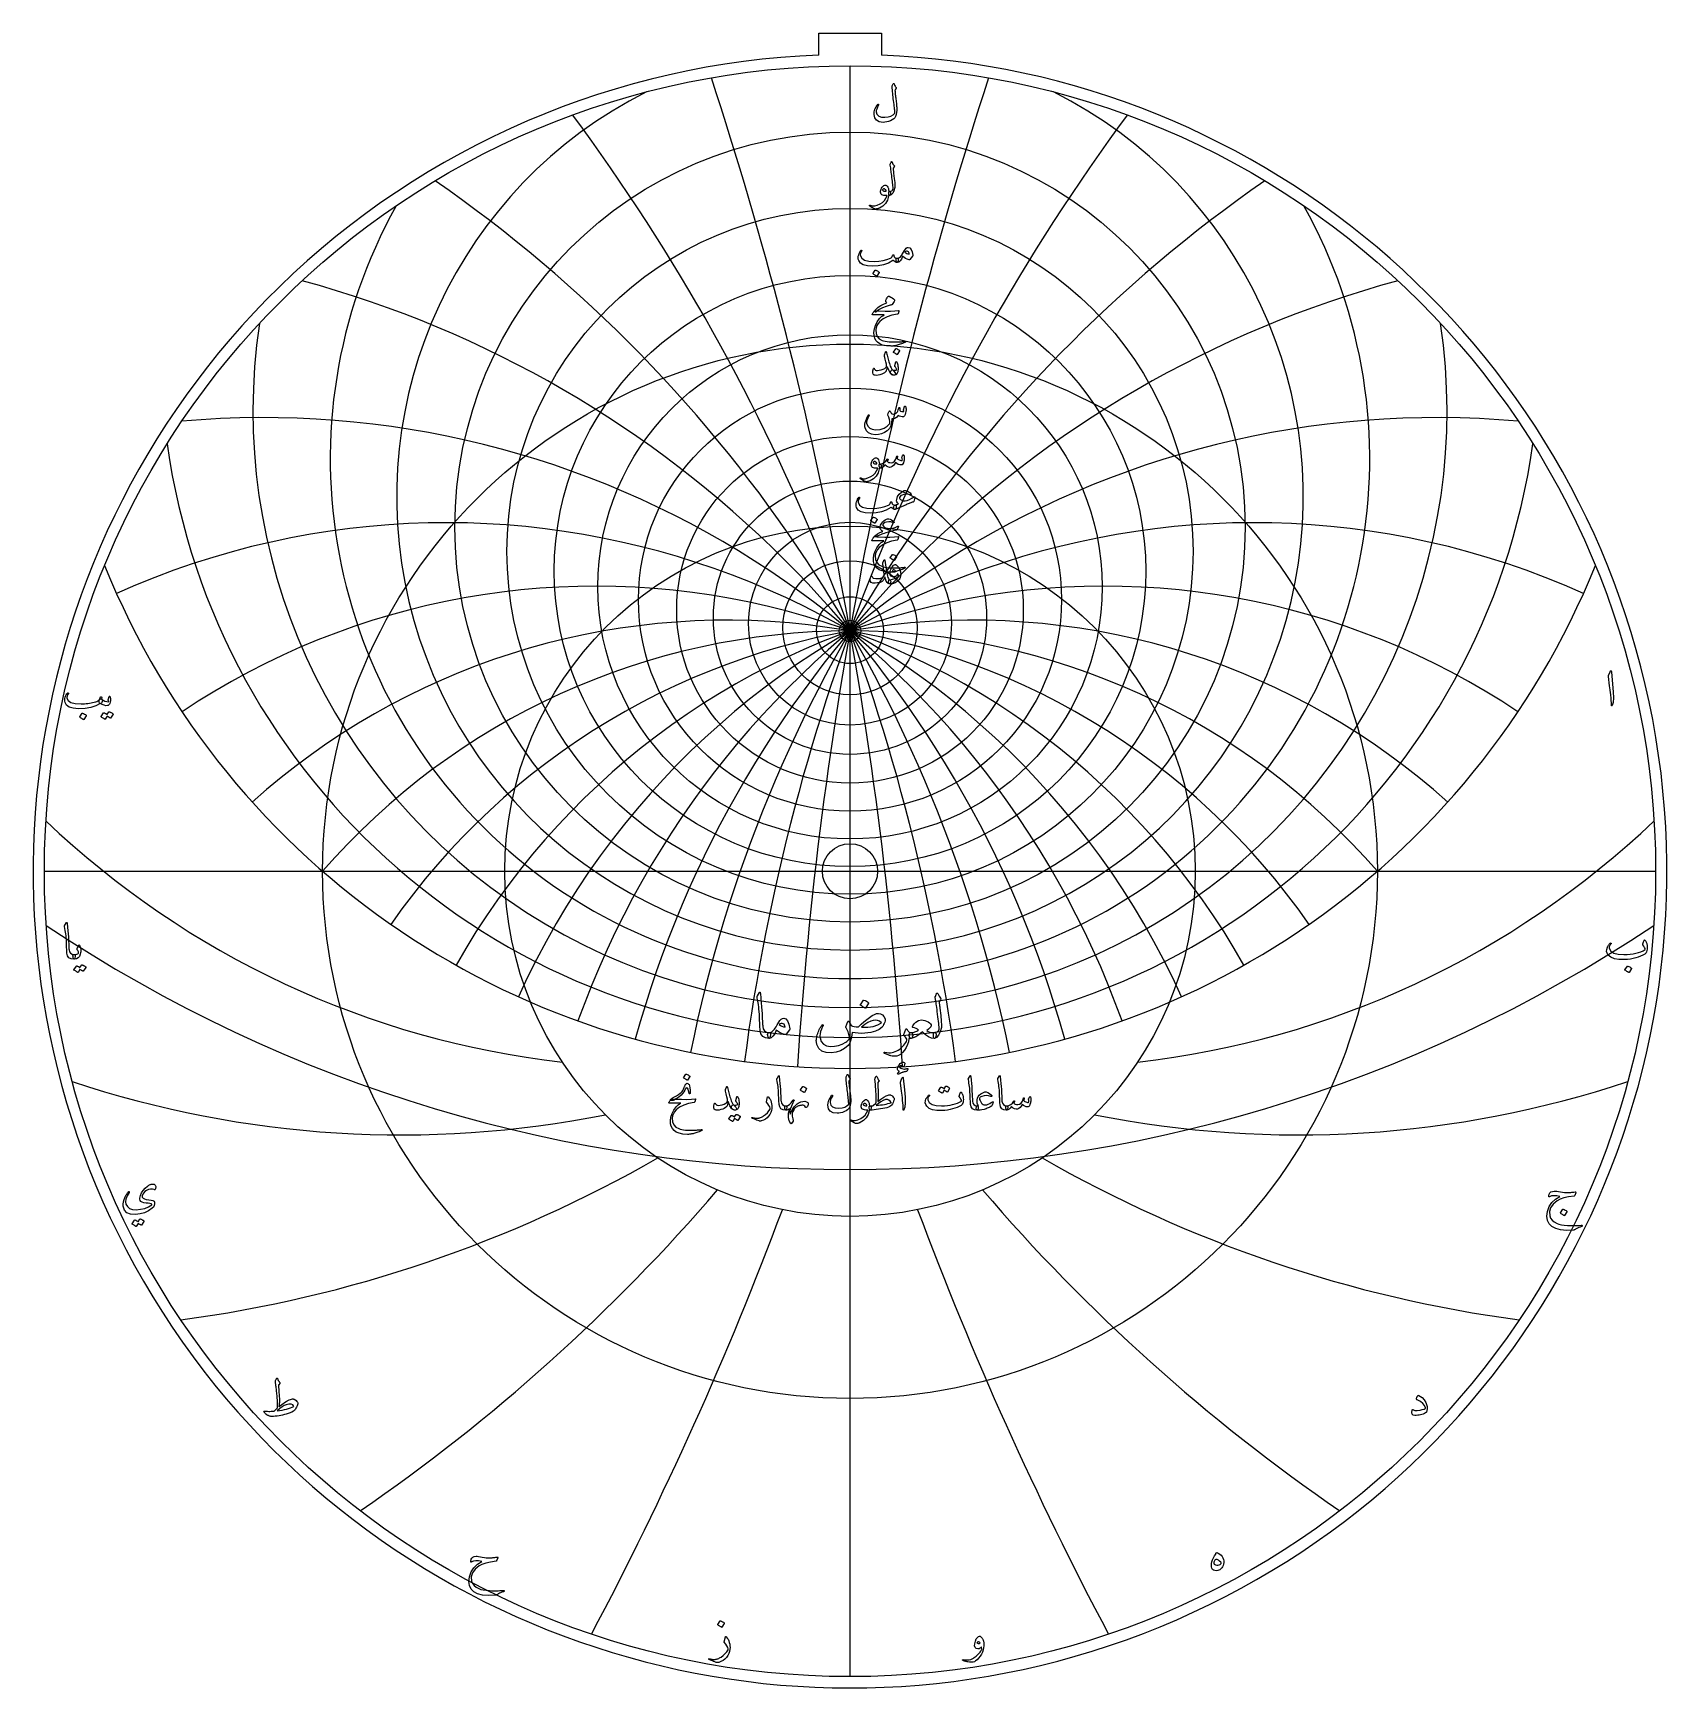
# Model space of a CAD drawing. Header units: millimetres. Extents: x -57 to 57, y -57 to 58.
import ezdxf

# ---------------------------------------------------------------- set-up
doc = ezdxf.new("R2010")
doc.units = ezdxf.units.MM
for name, color, linetype in [('CUT_INNER', 6, 'Continuous'), ('CUT_OUTER', 1, 'Continuous'), ('ENGRAVE', 7, 'Continuous'), ('ENGRAVE_FINE', 8, 'Continuous'), ('TEXT', 5, 'Continuous')]:
    doc.layers.add(name, color=color, linetype=linetype)

msp = doc.modelspace()

# ---------------------------------------------------------------- linework, layer by layer
at = {"layer": 'CUT_INNER'}
msp.add_circle((0, 0), 1.91, dxfattribs=at)
at = {"layer": 'CUT_OUTER'}
for points in [[(-2.17, 58.068), (2.17, 58.068), (2.17, 56.5382)], [(-2.17, 56.5382), (-2.17, 58.068)]]:
    msp.add_lwpolyline(points, dxfattribs=at)
for centre, radius, start, end in [((-0.0002, -0.0001), 56.5799, 134.296617, 87.801785), ((-0.0009, 0.0013), 56.5785, 92.197186, 134.297159)]:
    msp.add_arc(centre, radius, start, end, dxfattribs=at)
at = {"layer": 'ENGRAVE'}
for points in [[(0, -55.8), (0, 55.8)], [(-55.8, 0), (55.8, 0)], [(0, -55.8), (0, -23.9096)]]:
    msp.add_lwpolyline(points, dxfattribs=at)
for centre, radius in [((0, 0), 55.8), ((0, 23.8453), 27.3624), ((0, 22.1624), 23.7572), ((0, 20.802), 20.4832), ((0, 19.7016), 17.4676), ((0, 0), 36.5261), ((0, 18.8158), 14.6542), ((0, 18.1111), 11.9987), ((0, 17.5628), 9.4651), ((0, 17.1528), 7.0233), ((0, 0), 23.9096), ((0, 16.8685), 4.647), ((0, 16.7011), 2.3131), ((0, 16.6459), 0.744)]:
    msp.add_circle(centre, radius, dxfattribs=at)
for centre, radius, start, end in [((0, 25.9378), 31.3967, 116.694811, 63.305189), ((0, 28.5642), 35.9955, 150.83708, 29.16292), ((0, 31.9069), 41.3531, 171.599741, 8.400259), ((0, 36.2438), 47.7604, 187.98681, 352.01319), ((0, 42.0185), 55.675, 201.985792, 338.014208), ((0, -31.7516), 48.3975, 41, 139), ((0, -31.7516), 48.3975, 41, 139), ((-12.949, 48.3265), 61.9458, 226.370944, 263.540169), ((12.949, 48.3265), 61.9458, 276.459831, 313.629056), ((-31.0716, 53.8176), 72.0829, 251.565951, 281.301331), ((31.0716, 53.8176), 72.0829, 258.698669, 288.434049), ((-58.3013, 58.3013), 90.1789, 277.620698, 299.922233), ((58.3013, 58.3013), 90.1789, 240.077767, 262.379302), ((-106.7306, 61.6209), 128.5407, 304.503564, 319.371254), ((106.7306, 61.6209), 128.5407, 220.628746, 235.496436), ((-237.5843, 63.6605), 248.6626, 332.060127, 339.493972), ((237.5843, 63.6605), 248.6626, 200.506028, 207.939873)]:
    msp.add_arc(centre, radius, start, end, dxfattribs=at)
at = {"layer": 'ENGRAVE_FINE'}
for centre, radius, start, end in [((-274.4761, -31.7516), 278.7103, 3.747031, 18.1283), ((-274.4761, -31.7516), 278.7103, 3.747031, 18.1283), ((274.4761, -31.7516), 278.7103, 161.8717, 176.252969), ((274.4761, -31.7516), 278.7103, 161.8717, 176.252969), ((-132.9712, -31.7516), 141.5049, 7.543642, 36.486596), ((-132.9712, -31.7516), 141.5049, 7.543642, 36.486596), ((132.9712, -31.7516), 141.5049, 143.513404, 172.456358), ((132.9712, -31.7516), 141.5049, 143.513404, 172.456358), ((-83.827, -31.7516), 96.7951, 11.441846, 55.306369), ((-83.827, -31.7516), 96.7951, 11.441846, 55.306369), ((83.827, -31.7516), 96.7951, 124.693631, 168.558154), ((83.827, -31.7516), 96.7951, 124.693631, 168.558154), ((-57.6779, -31.7516), 75.2932, 15.498747, 74.808085), ((-57.6779, -31.7516), 75.2932, 15.498747, 74.808085), ((57.6779, -31.7516), 75.2932, 105.191915, 164.501253), ((57.6779, -31.7516), 75.2932, 105.191915, 164.501253), ((-40.6104, -31.7516), 63.1785, 19.779688, 95.149815), ((-40.6104, -31.7516), 63.1785, 19.779688, 95.149815), ((40.6104, -31.7516), 63.1785, 84.850185, 160.220312), ((40.6104, -31.7516), 63.1785, 84.850185, 160.220312), ((-27.9423, -31.7516), 55.8847, 24.362203, 114.146841), ((-27.9423, -31.7516), 55.8847, 24.362203, 114.146841), ((27.9423, -31.7516), 55.8847, 65.853159, 155.637797), ((27.9423, -31.7516), 55.8847, 65.853159, 155.637797), ((-17.6153, -31.7516), 51.5036, 29.341216, 123.798896), ((-17.6153, -31.7516), 51.5036, 29.341216, 123.798896), ((17.6153, -31.7516), 51.5036, 56.201104, 150.658784), ((17.6153, -31.7516), 51.5036, 56.201104, 150.658784), ((-8.5338, -31.7516), 49.1442, 34.836047, 131.966559), ((-8.5338, -31.7516), 49.1442, 34.836047, 131.966559), ((8.5338, -31.7516), 49.1442, 48.033441, 145.163953), ((8.5338, -31.7516), 49.1442, 48.033441, 145.163953), ((0, 79.433), 100.0985, 236.207433, 303.792567)]:
    msp.add_arc(centre, radius, start, end, dxfattribs=at)
at = {"layer": 'TEXT'}
for points in [[(2.9882, 54.5495), (2.9939, 54.5596), (3.0013, 54.5668), (3.0104, 54.5711), (3.0212, 54.5726), (3.0319, 54.5707), (3.041, 54.5652), (3.0484, 54.5559), (3.0541, 54.5429), (3.0849, 54.4672), (3.1177, 54.4018), (3.1525, 54.3467), (3.1894, 54.302), (3.2004, 54.2859), (3.2035, 54.2673), (3.1987, 54.2463), (3.1862, 54.2228), (3.1781, 54.2114), (3.1705, 54.2005), (3.1633, 54.19), (3.1564, 54.1799), (3.1501, 54.1704), (3.1441, 54.1617), (3.1385, 54.1539), (3.1334, 54.1469), (3.1247, 54.1341), (3.1185, 54.1188), (3.1148, 54.1011), (3.1136, 54.0809), (3.1175, 54.0239), (3.1226, 53.9617), (3.129, 53.8943), (3.1366, 53.8218), (3.1453, 53.7442), (3.1548, 53.6614), (3.1651, 53.5734), (3.1763, 53.4803), (3.1887, 53.3874), (3.1998, 53.3), (3.2094, 53.2182), (3.2175, 53.142), (3.2244, 53.0712), (3.2303, 53.0055), (3.2351, 52.945), (3.2389, 52.8896), (3.2433, 52.7256), (3.2299, 52.5703), (3.1987, 52.4237), (3.1498, 52.2857), (3.1022, 52.2046), (3.0286, 52.1298), (2.929, 52.0611), (2.8034, 51.9986), (2.6672, 51.9468), (2.5394, 51.9103), (2.4197, 51.8891), (2.3083, 51.8831), (2.0295, 51.9215), (1.8298, 52.0266), (1.7094, 52.1987), (1.6682, 52.4375), (1.6826, 52.6155), (1.7292, 52.7898), (1.808, 52.9603), (1.919, 53.1272), (1.9274, 53.1369), (1.9363, 53.1429), (1.9456, 53.1451), (1.9553, 53.1437), (1.9656, 53.1398), (1.9734, 53.1346), (1.9788, 53.1282), (1.9817, 53.1206), (1.9837, 53.1092), (1.9833, 53.0983), (1.9804, 53.0878), (1.975, 53.0777), (1.8994, 52.9302), (1.8472, 52.8046), (1.8185, 52.7009), (1.8134, 52.619), (1.8684, 52.4426), (1.9874, 52.3195), (2.1704, 52.2496), (2.4173, 52.2329), (2.6398, 52.257), (2.8289, 52.3129), (2.9846, 52.4006), (3.1069, 52.52), (3.1044, 52.5776), (3.0999, 52.645), (3.0936, 52.722), (3.0855, 52.8087), (3.0753, 52.9054), (3.0628, 53.0121), (3.0481, 53.1289), (3.0311, 53.2559), (3.015, 53.3869), (2.9997, 53.5158), (2.9853, 53.6426), (2.9716, 53.7674), (2.9591, 53.8901), (2.9477, 54.0108), (2.9376, 54.1294), (2.9287, 54.2459), (2.9156, 54.3581), (2.9162, 54.3709), (2.918, 54.3828), (2.9211, 54.394), (2.9255, 54.4043)], [(2.7885, 48.9842), (2.8108, 49.038), (2.8281, 49.0807), (2.8405, 49.1123), (2.8479, 49.1327), (2.8537, 49.1457), (2.8611, 49.155), (2.8702, 49.1605), (2.8809, 49.1624), (2.8931, 49.1603), (2.9032, 49.1541), (2.9112, 49.1438), (2.9172, 49.1294), (2.9446, 49.0586), (2.9774, 48.9949), (3.0156, 48.9382), (3.0591, 48.8885), (3.0713, 48.8726), (3.0748, 48.8547), (3.0696, 48.8347), (3.0558, 48.8126), (2.9832, 48.7103), (2.9882, 48.6645), (2.9931, 48.6195), (2.9981, 48.5754), (3.003, 48.5321), (3.008, 48.4896), (3.0129, 48.4479), (3.0179, 48.4071), (3.0228, 48.3671), (3.0684, 47.9967), (3.0962, 47.7071), (3.1063, 47.4984), (3.0987, 47.3705), (3.0364, 47.1385), (2.9551, 46.9671), (2.8549, 46.8563), (2.7357, 46.8062), (2.7324, 46.8062), (2.7291, 46.8062), (2.7258, 46.8062), (2.7225, 46.8062), (2.7029, 46.8247), (2.6903, 46.8672), (2.6848, 46.9336), (2.6862, 47.024), (2.6893, 47.0574), (2.6986, 47.0817), (2.714, 47.097), (2.7357, 47.1032), (2.8194, 47.1199), (2.8891, 47.1502), (2.9448, 47.1941), (2.9865, 47.2517), (2.9837, 47.3208), (2.9787, 47.3994), (2.9713, 47.4874), (2.9617, 47.585), (2.9501, 47.6916), (2.9366, 47.8069), (2.9212, 47.9309), (2.904, 48.0635), (2.8881, 48.1938), (2.8735, 48.311), (2.8601, 48.4149), (2.8479, 48.5057), (2.8374, 48.5832), (2.8289, 48.6476), (2.8225, 48.6987), (2.8182, 48.7367), (2.7852, 48.9248), (2.7842, 48.9433), (2.7844, 48.9594), (2.7858, 48.973), (2.7885, 48.9842)], [(2.6697, 46.7699), (2.5924, 46.4983), (2.4626, 46.2708), (2.2805, 46.0874), (2.046, 45.9482), (2.0132, 45.9341), (1.9808, 45.9214), (1.9489, 45.9101), (1.9173, 45.9003), (1.8864, 45.8922), (1.8563, 45.8859), (1.827, 45.8815), (1.7985, 45.8789), (1.7276, 45.889), (1.6335, 45.9259), (1.5164, 45.9896), (1.3761, 46.0802), (1.361, 46.0932), (1.3522, 46.1058), (1.3495, 46.1179), (1.353, 46.1297), (1.3608, 46.1388), (1.3712, 46.1429), (1.3839, 46.1421), (1.3992, 46.1363), (1.545, 46.0891), (1.7086, 46.0893), (1.8899, 46.1369), (2.0889, 46.232), (2.2514, 46.3423), (2.3859, 46.4721), (2.4923, 46.6212), (2.5707, 46.7897), (2.5701, 46.7957), (2.5682, 46.8004), (2.5651, 46.8039), (2.5608, 46.8062), (2.4472, 46.8128), (2.3504, 46.826), (2.2706, 46.8458), (2.2077, 46.8722), (2.159, 46.913), (2.1285, 46.9695), (2.1161, 47.0417), (2.1219, 47.1296), (2.1238, 47.1412), (2.126, 47.1531), (2.1287, 47.1652), (2.1318, 47.1774), (2.1353, 47.1901), (2.1392, 47.2034), (2.1436, 47.2173), (2.1483, 47.2319), (2.1871, 47.3261), (2.2341, 47.4043), (2.2894, 47.4664), (2.3529, 47.5124), (2.4179, 47.5375), (2.4775, 47.5371), (2.5317, 47.5111), (2.5806, 47.4596), (2.6233, 47.3878), (2.6557, 47.3045), (2.6777, 47.2096), (2.6895, 47.1032), (2.696, 47.1033), (2.7023, 47.1036), (2.7084, 47.1041), (2.7142, 47.1048), (2.7201, 47.1056), (2.7262, 47.1061), (2.7325, 47.1064), (2.739, 47.1065), (2.7613, 47.1017), (2.7786, 47.0875), (2.791, 47.0638), (2.7984, 47.0306), (2.8015, 46.9941), (2.8009, 46.9572), (2.7965, 46.9198), (2.7885, 46.8821), (2.778, 46.8489), (2.7662, 46.8252), (2.7532, 46.8109), (2.739, 46.8062), (2.6763, 46.8062), (2.6759, 46.8002), (2.6746, 46.7922), (2.6726, 46.7821), (2.6697, 46.7699)], [(2.5113, 47.1395), (2.4767, 47.1999), (2.4387, 47.2426), (2.3975, 47.2676), (2.3529, 47.2748), (2.3263, 47.2678), (2.3026, 47.2566), (2.2817, 47.2414), (2.2638, 47.222), (2.258, 47.2117), (2.2572, 47.2005), (2.2613, 47.1886), (2.2704, 47.1758), (2.3044, 47.1459), (2.3537, 47.1255), (2.4183, 47.1145), (2.4981, 47.1131), (2.5064, 47.1147), (2.5113, 47.1197), (2.513, 47.1279), (2.5113, 47.1395)], [(0.7524, 43.01), (0.7642, 43.0228), (0.7763, 43.0282), (0.7889, 43.0261), (0.8019, 43.0166), (0.8118, 43.0043), (0.8151, 42.9902), (0.8118, 42.9746), (0.8019, 42.9572), (0.7516, 42.8793), (0.7194, 42.8071), (0.7054, 42.7407), (0.7095, 42.68), (0.8128, 42.4808), (1.0139, 42.3418), (1.3128, 42.263), (1.7094, 42.2444), (2.0037, 42.2661), (2.2861, 42.3113), (2.5565, 42.3799), (2.8149, 42.4721), (2.8605, 42.4992), (2.8982, 42.5406), (2.9281, 42.5965), (2.9502, 42.6668), (2.9576, 42.6868), (2.97, 42.7007), (2.9873, 42.7083), (3.0096, 42.7097), (3.0255, 42.7029), (3.0368, 42.6891), (3.0436, 42.6683), (3.0459, 42.6404), (3.0614, 42.5715), (3.1045, 42.52), (3.1752, 42.4857), (3.2736, 42.4688), (3.3091, 42.461), (3.333, 42.4408), (3.3454, 42.4082), (3.3462, 42.3632), (3.3342, 42.2795), (3.3181, 42.2197), (3.2979, 42.1838), (3.2736, 42.1718), (3.2012, 42.1813), (3.1325, 42.2098), (3.0676, 42.2572), (3.0063, 42.3236), (3.0011, 42.3263), (2.9923, 42.3245), (2.9797, 42.3181), (2.9634, 42.3071), (2.6557, 42.1339), (2.3199, 42.0101), (1.9561, 41.9359), (1.5642, 41.9111), (1.202, 41.9359), (0.9207, 42.0101), (0.7202, 42.1339), (0.6006, 42.3071), (0.5734, 42.4039), (0.5643, 42.5027), (0.5734, 42.6035), (0.6006, 42.7064), (0.6373, 42.8021), (0.6749, 42.8846), (0.7132, 42.9539), (0.7524, 43.01)], [(4.0392, 43.2212), (4.1425, 43.1845), (4.2281, 43.081), (4.296, 42.9106), (4.3461, 42.6734), (4.348, 42.6563), (4.3469, 42.6413), (4.343, 42.6283), (4.3362, 42.6173), (4.1547, 42.3896), (4.1421, 42.3758), (4.1275, 42.3674), (4.1108, 42.3643), (4.092, 42.3665), (3.9687, 42.4086), (3.8527, 42.4622), (3.7443, 42.5274), (3.6432, 42.6041), (3.5617, 42.415), (3.4724, 42.2799), (3.3753, 42.1989), (3.2703, 42.1718), (3.2585, 42.1762), (3.2464, 42.1892), (3.2338, 42.2108), (3.2208, 42.2411), (3.2008, 42.3162), (3.1936, 42.3764), (3.1991, 42.4218), (3.2175, 42.4523), (3.2282, 42.4596), (3.2406, 42.4647), (3.2546, 42.4678), (3.2703, 42.4688), (3.3454, 42.4816), (3.4188, 42.5167), (3.4906, 42.574), (3.5607, 42.6536), (3.5914, 42.6998), (3.6374, 42.7757), (3.6987, 42.8813), (3.7752, 43.0166), (3.835, 43.1061), (3.8989, 43.1701), (3.967, 43.2084), (4.0392, 43.2212)], [(3.8016, 42.8978), (3.8635, 42.8463), (3.9336, 42.8038), (4.012, 42.7704), (4.0986, 42.746), (4.0939, 42.811), (4.0763, 42.864), (4.046, 42.9051), (4.0029, 42.9341), (3.9532, 42.9492), (3.9031, 42.9482), (3.8525, 42.931), (3.8016, 42.8978)], [(1.7523, 41.6405), (1.7564, 41.6447), (1.7622, 41.6471), (1.7696, 41.648), (1.7787, 41.6471), (1.8428, 41.6211), (1.9033, 41.5894), (1.96, 41.5518), (2.013, 41.5085), (2.0182, 41.5019), (2.0204, 41.4953), (2.0198, 41.4887), (2.0163, 41.4821), (1.8612, 41.2313), (1.8554, 41.2254), (1.848, 41.2239), (1.8389, 41.227), (1.8282, 41.2346), (1.8189, 41.2412), (1.8043, 41.2511), (1.7843, 41.2643), (1.7589, 41.2808), (1.7278, 41.3006), (1.6904, 41.3237), (1.6469, 41.3501), (1.5972, 41.3798), (1.5906, 41.3848), (1.5873, 41.3897), (1.5873, 41.3947), (1.5906, 41.3996)], [(2.7852, 39.2075), (2.4969, 39.1322), (2.2424, 39.0351), (2.0217, 38.9161), (1.8348, 38.7752), (1.8061, 38.7536), (1.7795, 38.7414), (1.755, 38.7387), (1.7325, 38.7455), (1.7063, 38.7767), (1.7102, 38.8206), (1.7443, 38.8773), (1.8084, 38.9468), (1.96, 39.0726), (2.1343, 39.1861), (2.3312, 39.2871), (2.5509, 39.3758), (2.4882, 39.4682), (2.4764, 39.4913), (2.4709, 39.5144), (2.4715, 39.5375), (2.4783, 39.5606), (2.5226, 39.6487), (2.5633, 39.7215), (2.6002, 39.779), (2.6334, 39.8213), (2.6546, 39.8413), (2.6755, 39.8518), (2.6959, 39.8529), (2.7159, 39.8444), (2.832, 39.7788), (2.9296, 39.7174), (3.0086, 39.66), (3.069, 39.6068), (3.0808, 39.5897), (3.0863, 39.568), (3.0857, 39.5418), (3.0789, 39.5111), (3.0577, 39.4631), (3.0236, 39.4047), (2.9768, 39.336), (2.9172, 39.257), (2.9015, 39.2453), (2.8743, 39.2331), (2.8355, 39.2205), (2.7852, 39.2075)], [(2.0064, 38.8247), (2.4298, 38.8099), (2.7959, 38.8082), (3.1047, 38.8198), (3.3561, 38.8445), (3.3638, 38.8454), (3.3705, 38.8449), (3.3762, 38.843), (3.3808, 38.8396), (3.3843, 38.8349), (3.3862, 38.8293), (3.3867, 38.8226), (3.3858, 38.8148), (3.3793, 38.7847), (3.373, 38.7571), (3.3669, 38.7319), (3.361, 38.7092), (3.3554, 38.689), (3.3499, 38.6713), (3.3447, 38.656), (3.3396, 38.6432), (3.3289, 38.6228), (3.3165, 38.6077), (3.3025, 38.598), (3.2868, 38.5937), (2.9056, 38.5246), (2.574, 38.4163), (2.2919, 38.2689), (2.0592, 38.0822), (1.9416, 37.9479), (1.8563, 37.8058), (1.803, 37.6559), (1.782, 37.4981), (1.8022, 37.2504), (1.8826, 37.0485), (2.0233, 36.8924), (2.2242, 36.782), (2.3284, 36.7486), (2.4428, 36.721), (2.5676, 36.6991), (2.7027, 36.683), (2.8479, 36.6725), (3.003, 36.6673), (3.168, 36.6675), (3.3429, 36.6731), (3.4051, 36.6766), (3.4662, 36.6805), (3.5264, 36.6849), (3.5854, 36.6896), (3.6431, 36.6948), (3.6989, 36.7003), (3.7528, 36.7063), (3.8049, 36.7127), (3.8208, 36.7135), (3.8321, 36.7094), (3.8389, 36.7003), (3.8412, 36.6863), (3.84, 36.67), (3.8362, 36.6574), (3.8301, 36.6486), (3.8214, 36.6434), (3.7282, 36.604), (3.6399, 36.5683), (3.5566, 36.5364), (3.4782, 36.5081), (3.405, 36.4834), (3.3371, 36.4619), (3.2746, 36.4438), (3.2175, 36.4289), (3.1638, 36.418), (3.1115, 36.4083), (3.0606, 36.3998), (3.0112, 36.3926), (2.9631, 36.387), (2.916, 36.3835), (2.8699, 36.3821), (2.8248, 36.3827), (2.5171, 36.4066), (2.2605, 36.4586), (2.0551, 36.5386), (1.9008, 36.6467), (1.7876, 36.7818), (1.7086, 36.9396), (1.6638, 37.1201), (1.6533, 37.3232), (1.6857, 37.5753), (1.763, 37.8199), (1.8853, 38.0571), (2.0526, 38.2868), (2.118, 38.3563), (2.192, 38.4229), (2.2747, 38.4867), (2.3661, 38.5475), (1.5675, 38.5541), (1.5483, 38.5624), (1.5403, 38.5772), (1.5434, 38.5987), (1.5576, 38.6267), (1.5844, 38.6676), (1.6088, 38.7043), (1.6306, 38.7369), (1.65, 38.7653), (1.6669, 38.7894), (1.6814, 38.809), (1.6933, 38.8241), (1.7028, 38.8346), (1.7243, 38.8365), (1.782, 38.8354), (1.8761, 38.8315), (2.0064, 38.8247)], [(2.5294, 35.9208), (2.5484, 35.8343), (2.569, 35.7463), (2.5913, 35.6569), (2.6152, 35.566), (2.6408, 35.4733), (2.6681, 35.3784), (2.6969, 35.2811), (2.7275, 35.1816), (2.7891, 35.0026), (2.8454, 34.8681), (2.8964, 34.7782), (2.9419, 34.7328), (2.9818, 34.7058), (3.022, 34.6676), (3.0626, 34.6183), (3.1037, 34.5579), (3.1424, 34.483), (3.1532, 34.4267), (3.1358, 34.389), (3.0904, 34.3698), (2.9438, 34.3846), (2.8141, 34.482), (2.7013, 34.6618), (2.6053, 34.9242), (2.6033, 34.9285), (2.6004, 34.9316), (2.5967, 34.9335), (2.5922, 34.9341), (2.5888, 34.9335), (2.5856, 34.9316), (2.5823, 34.9285), (2.5789, 34.9242), (2.5697, 34.8817), (2.5583, 34.8367), (2.5449, 34.7893), (2.5294, 34.7394), (2.5125, 34.6922), (2.4948, 34.6528), (2.4762, 34.6212), (2.4569, 34.5975), (2.3871, 34.5367), (2.3001, 34.4828), (2.1957, 34.436), (2.0741, 34.3962), (1.9503, 34.3667), (1.8431, 34.3541), (1.7523, 34.3585), (1.6781, 34.3797), (1.6145, 34.4329), (1.5857, 34.5265), (1.5914, 34.6606), (1.6319, 34.8351), (1.6358, 34.8409), (1.6409, 34.845), (1.6473, 34.8475), (1.655, 34.8483), (1.664, 34.8473), (1.6715, 34.8442), (1.6772, 34.839), (1.6814, 34.8318), (1.697, 34.7953), (1.7144, 34.765), (1.7333, 34.7408), (1.754, 34.7229), (1.8183, 34.699), (1.9058, 34.6932), (2.0163, 34.7056), (2.15, 34.7361), (2.2925, 34.7819), (2.4032, 34.8334), (2.4822, 34.8908), (2.5294, 34.9539), (2.5373, 35.0178), (2.5245, 35.1271), (2.4911, 35.2818), (2.4371, 35.4819), (2.4111, 35.5873), (2.3958, 35.6725), (2.3913, 35.7374), (2.3975, 35.7822), (2.4602, 35.9604), (2.467, 35.9792), (2.4742, 35.9926), (2.4818, 36.0006), (2.4898, 36.0033), (2.4997, 35.9981), (2.5096, 35.9827), (2.5195, 35.9569), (2.5294, 35.9208)], [(3.1663, 36.2046), (3.1705, 36.2087), (3.1762, 36.2112), (3.1837, 36.212), (3.1927, 36.2112), (3.2569, 36.1852), (3.3173, 36.1534), (3.374, 36.1159), (3.427, 36.0726), (3.4322, 36.066), (3.4345, 36.0594), (3.4339, 36.0528), (3.4303, 36.0462), (3.2752, 35.7954), (3.2695, 35.7894), (3.262, 35.788), (3.253, 35.7911), (3.2422, 35.7987), (3.233, 35.8053), (3.2183, 35.8152), (3.1983, 35.8284), (3.173, 35.8449), (3.1418, 35.8647), (3.1045, 35.8878), (3.061, 35.9142), (3.0112, 35.9439), (3.0046, 35.9488), (3.0013, 35.9538), (3.0013, 35.9587), (3.0046, 35.9637)], [(3.196, 34.8549), (3.1767, 34.8873), (3.1581, 34.9151), (3.1404, 34.9384), (3.1235, 34.9572), (3.1113, 34.9733), (3.1045, 34.9918), (3.103, 35.0129), (3.1069, 35.0364), (3.1762, 35.2872), (3.1859, 35.3091), (3.1985, 35.3152), (3.214, 35.3058), (3.2323, 35.2806), (3.26, 35.2272), (3.2835, 35.1626), (3.3029, 35.0869), (3.3182, 35.0001), (3.327, 34.9168), (3.3305, 34.8351), (3.3287, 34.7551), (3.3214, 34.6767), (3.3097, 34.6084), (3.2942, 34.5488), (3.275, 34.4979), (3.2521, 34.4556), (3.2239, 34.4242), (3.1853, 34.3995), (3.1364, 34.3813), (3.0772, 34.3698), (3.0166, 34.3675), (2.9601, 34.3772), (2.9077, 34.3989), (2.8594, 34.4325), (2.8221, 34.4752), (2.8025, 34.5241), (2.8007, 34.5791), (2.8165, 34.6404), (2.8419, 34.6905), (2.8718, 34.7221), (2.9063, 34.7351), (2.9452, 34.7295), (3.0352, 34.7078), (3.1136, 34.7056), (3.1804, 34.7227), (3.2356, 34.7592), (3.2369, 34.7689), (3.2307, 34.7881), (3.2171, 34.8167), (3.196, 34.8549)], [(3.7653, 32.1943), (3.7711, 32.2087), (3.7785, 32.219), (3.7876, 32.2252), (3.7983, 32.2273), (3.8121, 32.2256), (3.8239, 32.2207), (3.8336, 32.2124), (3.8412, 32.2009), (3.86, 32.1596), (3.8734, 32.1085), (3.8814, 32.0474), (3.8841, 31.9765), (3.8769, 31.8606), (3.8552, 31.7504), (3.8191, 31.6461), (3.7686, 31.5475), (3.7513, 31.5238), (3.7323, 31.5054), (3.7117, 31.4924), (3.6894, 31.4848), (3.6088, 31.4796), (3.5219, 31.4939), (3.4289, 31.5275), (3.3297, 31.5805), (3.2462, 31.466), (3.1474, 31.3899), (3.0333, 31.3522), (2.904, 31.3528), (2.8998, 31.2832), (2.8937, 31.2162), (2.8857, 31.152), (2.8759, 31.0904), (2.8643, 31.0311), (2.8508, 30.9737), (2.8354, 30.9181), (2.8182, 30.8644), (2.7782, 30.7674), (2.7241, 30.6779), (2.6561, 30.5958), (2.574, 30.5212), (2.382, 30.3933), (2.1788, 30.3034), (1.9645, 30.2514), (1.7391, 30.2374), (1.4852, 30.2718), (1.2845, 30.362), (1.1371, 30.5078), (1.0428, 30.7093), (1.03, 30.7819), (1.028, 30.8677), (1.0366, 30.9667), (1.056, 31.0789), (1.0871, 31.2018), (1.1311, 31.3297), (1.1878, 31.4625), (1.2573, 31.6003), (1.2629, 31.6089), (1.2697, 31.6151), (1.2777, 31.6188), (1.287, 31.6201), (1.2963, 31.6193), (1.3043, 31.6168), (1.3111, 31.6127), (1.3167, 31.6069), (1.3204, 31.5984), (1.3217, 31.5896), (1.3204, 31.5803), (1.3167, 31.5706), (1.2284, 31.3872), (1.1715, 31.2365), (1.1459, 31.1183), (1.1517, 31.0327), (1.235, 30.844), (1.3662, 30.7068), (1.5452, 30.6212), (1.7721, 30.5872), (2.0893, 30.6074), (2.3579, 30.6878), (2.5777, 30.8285), (2.7489, 31.0294), (2.7483, 31.1618), (2.7266, 31.3016), (2.6839, 31.4489), (2.6202, 31.6036), (2.6122, 31.6193), (2.6078, 31.6333), (2.6072, 31.6457), (2.6103, 31.6564), (2.628, 31.6932), (2.6449, 31.7277), (2.661, 31.76), (2.6763, 31.79), (2.6907, 31.8174), (2.7043, 31.8416), (2.7171, 31.8627), (2.7291, 31.8808), (2.7359, 31.8884), (2.7431, 31.8915), (2.7508, 31.8901), (2.7588, 31.8841), (2.7629, 31.8795), (2.7687, 31.8725), (2.7761, 31.863), (2.7852, 31.8511), (2.7955, 31.8366), (2.8066, 31.8197), (2.8186, 31.8003), (2.8314, 31.7785), (2.8574, 31.7364), (2.8792, 31.7059), (2.897, 31.6869), (2.9106, 31.6795), (2.9964, 31.6723), (3.0822, 31.6869), (3.168, 31.7234), (3.2538, 31.7818), (3.2849, 31.8206), (3.3157, 31.8841), (3.346, 31.9724), (3.3759, 32.0854), (3.3788, 32.0961), (3.3841, 32.1052), (3.392, 32.1126), (3.4023, 32.1184), (3.412, 32.1221), (3.4213, 32.1233), (3.4301, 32.1221), (3.4386, 32.1184), (3.4512, 32.0978), (3.4559, 32.059), (3.4528, 32.0021), (3.4419, 31.927), (3.5085, 31.8861), (3.5797, 31.8593), (3.6554, 31.8465), (3.7356, 31.8478), (3.7346, 31.8719), (3.7315, 31.8915), (3.7263, 31.9066), (3.7191, 31.9171), (3.7108, 31.927), (3.7059, 31.9369), (3.7043, 31.9468), (3.7059, 31.9567)], [(3.6877, 28.855), (3.695, 28.8599), (3.7034, 28.8583), (3.7131, 28.85), (3.7241, 28.8352), (3.7358, 28.81), (3.7447, 28.7741), (3.7507, 28.7275), (3.7538, 28.6702), (3.7548, 28.605), (3.7513, 28.5415), (3.7432, 28.4796), (3.7306, 28.4194), (3.6939, 28.3022), (3.6531, 28.2181), (3.6081, 28.1669), (3.5591, 28.1488), (3.4429, 28.1556), (3.3355, 28.1859), (3.2367, 28.2397), (3.1465, 28.3171), (3.0847, 28.1952), (3.0112, 28.1001), (2.9263, 28.0318), (2.8297, 27.9904), (2.7285, 27.9813), (2.626, 28.0069), (2.5222, 28.0671), (2.4173, 28.162), (2.3323, 28.0537), (2.2489, 27.9764), (2.1673, 27.93), (2.0873, 27.9145), (2.0712, 27.9236), (2.0559, 27.9508), (2.0415, 27.9962), (2.0278, 28.0597), (2.0229, 28.1224), (2.0312, 28.1686), (2.0526, 28.1983), (2.0873, 28.2115), (2.2395, 28.2459), (2.3727, 28.313), (2.487, 28.4126), (2.5823, 28.5448), (2.5874, 28.552), (2.593, 28.5572), (2.599, 28.5603), (2.6054, 28.5613), (2.6132, 28.5605), (2.6202, 28.558), (2.6264, 28.5539), (2.6318, 28.5481), (2.6348, 28.5303), (2.6276, 28.5002), (2.6101, 28.4577), (2.5823, 28.4029), (2.6188, 28.3606), (2.6755, 28.3295), (2.7524, 28.3095), (2.8495, 28.3006), (2.9706, 28.326), (3.0764, 28.4087), (3.167, 28.5487), (3.2423, 28.7461), (3.246, 28.7562), (3.2505, 28.7634), (3.2559, 28.7677), (3.262, 28.7692), (3.2713, 28.7684), (3.2794, 28.7659), (3.2862, 28.7618), (3.2917, 28.756), (3.2959, 28.7477), (3.2984, 28.7395), (3.2992, 28.7312), (3.2984, 28.723), (3.2653, 28.5844), (3.3039, 28.5501), (3.3503, 28.52), (3.4046, 28.494), (3.4666, 28.4722), (3.5271, 28.458), (3.5731, 28.4549), (3.6046, 28.4629), (3.6217, 28.4821), (3.6273, 28.5114), (3.6242, 28.553), (3.6125, 28.6071), (3.592, 28.6735), (3.5956, 28.6923), (3.6127, 28.7288), (3.6434, 28.783), (3.6877, 28.855)], [(2.0213, 27.8782), (1.9439, 27.6066), (1.8142, 27.3791), (1.6321, 27.1957), (1.3976, 27.0565), (1.3648, 27.0424), (1.3324, 27.0297), (1.3004, 27.0184), (1.2689, 27.0086), (1.2379, 27.0005), (1.2078, 26.9942), (1.1785, 26.9898), (1.1501, 26.9872), (1.0791, 26.9973), (0.9851, 27.0342), (0.8679, 27.0979), (0.7277, 27.1885), (0.7126, 27.2015), (0.7037, 27.2141), (0.701, 27.2262), (0.7046, 27.238), (0.7124, 27.2471), (0.7227, 27.2512), (0.7355, 27.2504), (0.7508, 27.2446), (0.8966, 27.1974), (1.0601, 27.1976), (1.2414, 27.2452), (1.4405, 27.3403), (1.603, 27.4506), (1.7374, 27.5804), (1.8439, 27.7295), (1.9223, 27.898), (1.9216, 27.904), (1.9198, 27.9087), (1.9167, 27.9122), (1.9123, 27.9145), (1.7987, 27.9211), (1.702, 27.9343), (1.6222, 27.9541), (1.5593, 27.9805), (1.5106, 28.0213), (1.4801, 28.0778), (1.4677, 28.15), (1.4735, 28.2379), (1.4753, 28.2495), (1.4776, 28.2614), (1.4803, 28.2735), (1.4834, 28.2857), (1.4869, 28.2984), (1.4908, 28.3117), (1.4951, 28.3256), (1.4999, 28.3402), (1.5386, 28.4344), (1.5857, 28.5126), (1.6409, 28.5747), (1.7045, 28.6207), (1.7694, 28.6458), (1.829, 28.6454), (1.8833, 28.6194), (1.9322, 28.5679), (1.9748, 28.4961), (2.0072, 28.4128), (2.0293, 28.3179), (2.0411, 28.2115), (2.0475, 28.2116), (2.0538, 28.2119), (2.0599, 28.2124), (2.0658, 28.2131), (2.0717, 28.2139), (2.0778, 28.2144), (2.0841, 28.2147), (2.0906, 28.2148), (2.1128, 28.21), (2.1301, 28.1958), (2.1425, 28.1721), (2.15, 28.1389), (2.153, 28.1024), (2.1524, 28.0655), (2.1481, 28.0281), (2.1401, 27.9904), (2.1295, 27.9572), (2.1178, 27.9335), (2.1048, 27.9192), (2.0906, 27.9145), (2.0278, 27.9145), (2.0274, 27.9085), (2.0262, 27.9005), (2.0241, 27.8904), (2.0213, 27.8782)], [(1.8629, 28.2478), (1.8282, 28.3082), (1.7903, 28.3509), (1.749, 28.3759), (1.7045, 28.3831), (1.6778, 28.3761), (1.6541, 28.3649), (1.6333, 28.3497), (1.6154, 28.3303), (1.6096, 28.32), (1.6088, 28.3088), (1.6129, 28.2969), (1.622, 28.2841), (1.656, 28.2542), (1.7053, 28.2338), (1.7698, 28.2228), (1.8497, 28.2214), (1.8579, 28.223), (1.8629, 28.228), (1.8645, 28.2362), (1.8629, 28.2478)], [(4.4913, 25.891), (4.4253, 25.627), (4.4179, 25.6142), (4.4055, 25.6022), (4.3882, 25.5911), (4.3659, 25.5808), (4.3165, 25.5634), (4.264, 25.5441), (4.2084, 25.5229), (4.1497, 25.4999), (4.088, 25.4753), (4.0231, 25.4492), (3.9552, 25.4217), (3.8841, 25.3927), (3.1251, 25.0627), (3.0904, 25.0703), (3.0624, 25.0932), (3.041, 25.1314), (3.0261, 25.1848), (3.0236, 25.2415), (3.0393, 25.2896), (3.0731, 25.329), (3.1251, 25.3597), (3.1316, 25.3627), (3.1445, 25.3684), (3.1638, 25.3767), (3.1894, 25.3877), (3.2213, 25.4013), (3.2592, 25.417), (3.303, 25.4351), (3.3528, 25.4554), (3.2887, 25.5212), (3.248, 25.5932), (3.2309, 25.6713), (3.2373, 25.7557), (3.3008, 25.9564), (3.4089, 26.1261), (3.5615, 26.2649), (3.7587, 26.3728), (3.8018, 26.3829), (3.8519, 26.3802), (3.9091, 26.3647), (3.9732, 26.3365), (4.0398, 26.2979), (4.1011, 26.2548), (4.157, 26.2072), (4.2075, 26.155), (4.2217, 26.1358), (4.2281, 26.1179), (4.2267, 26.1012), (4.2174, 26.0857), (4.2034, 26.0737), (4.1877, 26.0675), (4.1704, 26.0671), (4.1514, 26.0725), (4.0526, 26.1036), (3.9476, 26.1179), (3.8365, 26.1152), (3.7191, 26.0956), (3.6129, 26.0638), (3.5285, 26.0213), (3.466, 25.9681), (3.4254, 25.9042), (3.4213, 25.8757), (3.432, 25.8431), (3.4576, 25.8064), (3.498, 25.7656), (3.5442, 25.7285), (3.5904, 25.6996), (3.6366, 25.679), (3.6828, 25.6666), (3.8212, 25.6631), (3.9691, 25.6922), (4.1264, 25.7538), (4.2933, 25.8481), (4.3112, 25.8594), (4.3288, 25.8704), (4.3459, 25.8809), (4.3626, 25.891), (4.3787, 25.9005), (4.394, 25.9091), (4.4084, 25.917), (4.422, 25.924), (4.4597, 25.9417), (4.4839, 25.9421), (4.4944, 25.9252), (4.4913, 25.891)], [(0.6072, 25.9009), (0.619, 25.9137), (0.6311, 25.919), (0.6437, 25.917), (0.6567, 25.9075), (0.6666, 25.8951), (0.6699, 25.8811), (0.6666, 25.8654), (0.6567, 25.8481), (0.6064, 25.7701), (0.5742, 25.6979), (0.5602, 25.6315), (0.5643, 25.5709), (0.6676, 25.3717), (0.8687, 25.2326), (1.1676, 25.1539), (1.5642, 25.1353), (1.8585, 25.1569), (2.1409, 25.2021), (2.4113, 25.2708), (2.6697, 25.363), (2.7153, 25.39), (2.753, 25.4315), (2.7829, 25.4874), (2.805, 25.5577), (2.8124, 25.5777), (2.8248, 25.5915), (2.8421, 25.5991), (2.8644, 25.6006), (2.8803, 25.5938), (2.8916, 25.58), (2.8984, 25.5591), (2.9007, 25.5313), (2.9162, 25.4624), (2.9593, 25.4108), (3.03, 25.3766), (3.1284, 25.3597), (3.1639, 25.3519), (3.1878, 25.3316), (3.2002, 25.2991), (3.201, 25.2541), (3.189, 25.1704), (3.1729, 25.1105), (3.1527, 25.0747), (3.1284, 25.0627), (3.056, 25.0722), (2.9873, 25.1006), (2.9224, 25.1481), (2.8611, 25.2145), (2.8559, 25.2172), (2.8471, 25.2153), (2.8345, 25.2089), (2.8182, 25.198), (2.5105, 25.0247), (2.1747, 24.901), (1.8109, 24.8267), (1.419, 24.802), (1.0568, 24.8267), (0.7755, 24.901), (0.575, 25.0247), (0.4554, 25.198), (0.4282, 25.2947), (0.4191, 25.3935), (0.4282, 25.4944), (0.4554, 25.5973), (0.4921, 25.693), (0.5297, 25.7755), (0.568, 25.8448), (0.6072, 25.9009)], [(1.6071, 24.5314), (1.6112, 24.5355), (1.617, 24.538), (1.6244, 24.5388), (1.6335, 24.538), (1.6976, 24.512), (1.7581, 24.4802), (1.8148, 24.4427), (1.8678, 24.3994), (1.873, 24.3928), (1.8752, 24.3862), (1.8746, 24.3796), (1.8711, 24.373), (1.716, 24.1222), (1.7102, 24.1162), (1.7028, 24.1148), (1.6937, 24.1179), (1.683, 24.1255), (1.6737, 24.1321), (1.6591, 24.142), (1.6391, 24.1552), (1.6137, 24.1717), (1.5826, 24.1915), (1.5452, 24.2146), (1.5017, 24.241), (1.452, 24.2707), (1.4454, 24.2756), (1.4421, 24.2806), (1.4421, 24.2855), (1.4454, 24.2905)], [(3.3479, 23.8937), (3.3505, 23.8704), (3.3355, 23.8269), (3.3027, 23.7632), (3.2521, 23.6792), (3.2414, 23.6656), (3.229, 23.6545), (3.215, 23.6458), (3.1993, 23.6396), (2.9882, 23.5814), (2.8, 23.5291), (2.6351, 23.4824), (2.4931, 23.4416), (2.3744, 23.4068), (2.2786, 23.3781), (2.2061, 23.3556), (2.1566, 23.3393), (1.7573, 23.1611), (1.7292, 23.159), (1.7078, 23.1628), (1.6929, 23.1722), (1.6847, 23.1875), (1.6844, 23.1931), (1.6871, 23.1999), (1.6927, 23.2079), (1.7012, 23.2172), (1.7824, 23.2935), (1.9041, 23.374), (2.0662, 23.4585), (2.2688, 23.5472), (2.2137, 23.5942), (2.1673, 23.6396), (2.1295, 23.6833), (2.1005, 23.7254), (2.0825, 23.7714), (2.0782, 23.8269), (2.0875, 23.8919), (2.1104, 23.9663), (2.1475, 24.0439), (2.1995, 24.1214), (2.2663, 24.199), (2.3479, 24.2765), (2.4368, 24.3435), (2.522, 24.3895), (2.6035, 24.4145), (2.6813, 24.4184), (2.7866, 24.3972), (2.8817, 24.3532), (2.9665, 24.2866), (3.041, 24.1973), (3.0476, 24.1862), (3.0509, 24.1759), (3.0509, 24.1664), (3.0476, 24.1577), (3.0403, 24.1497), (3.0319, 24.1453), (3.0222, 24.1447), (3.0112, 24.1478), (2.9627, 24.1633), (2.916, 24.1767), (2.8711, 24.188), (2.8281, 24.1973), (2.7872, 24.2043), (2.7485, 24.2089), (2.7121, 24.2109), (2.678, 24.2105), (2.5358, 24.1938), (2.4164, 24.1536), (2.3197, 24.0899), (2.2457, 24.0026), (2.3244, 23.8989), (2.4123, 23.8219), (2.5092, 23.7718), (2.6153, 23.7485), (2.773, 23.7469), (2.9428, 23.7716), (3.1245, 23.8228), (3.3182, 23.9003), (3.3262, 23.9024), (3.3338, 23.902), (3.341, 23.8991), (3.3479, 23.8937)], [(1.9784, 23.171), (2.4018, 23.1562), (2.7679, 23.1545), (3.0766, 23.1661), (3.3281, 23.1908), (3.3358, 23.1917), (3.3425, 23.1912), (3.3482, 23.1893), (3.3528, 23.1859), (3.3562, 23.1812), (3.3582, 23.1755), (3.3587, 23.1688), (3.3578, 23.1611), (3.3513, 23.131), (3.345, 23.1034), (3.3389, 23.0782), (3.333, 23.0555), (3.3273, 23.0353), (3.3219, 23.0176), (3.3166, 23.0023), (3.3115, 22.9895), (3.3008, 22.9691), (3.2885, 22.954), (3.2744, 22.9443), (3.2588, 22.94), (2.8776, 22.8709), (2.546, 22.7626), (2.2638, 22.6152), (2.0312, 22.4285), (1.9136, 22.2942), (1.8282, 22.1521), (1.775, 22.0022), (1.754, 21.8444), (1.7742, 21.5967), (1.8546, 21.3948), (1.9953, 21.2387), (2.1962, 21.1283), (2.3003, 21.0949), (2.4148, 21.0673), (2.5396, 21.0454), (2.6746, 21.0293), (2.8198, 21.0188), (2.9749, 21.0136), (3.1399, 21.0138), (3.3148, 21.0194), (3.377, 21.0229), (3.4382, 21.0268), (3.4983, 21.0312), (3.5574, 21.0359), (3.615, 21.0411), (3.6708, 21.0466), (3.7248, 21.0526), (3.7768, 21.059), (3.7927, 21.0598), (3.8041, 21.0557), (3.8109, 21.0466), (3.8132, 21.0326), (3.8119, 21.0163), (3.8082, 21.0037), (3.802, 20.9949), (3.7934, 20.9897), (3.7001, 20.9503), (3.6118, 20.9146), (3.5285, 20.8827), (3.4501, 20.8544), (3.3769, 20.8297), (3.3091, 20.8082), (3.2466, 20.7901), (3.1894, 20.7752), (3.1357, 20.7643), (3.0834, 20.7546), (3.0326, 20.7461), (2.9832, 20.7389), (2.935, 20.7333), (2.8879, 20.7298), (2.8418, 20.7284), (2.7968, 20.729), (2.489, 20.7529), (2.2325, 20.8049), (2.027, 20.8849), (1.8728, 20.993), (1.7595, 21.1281), (1.6805, 21.2859), (1.6358, 21.4664), (1.6253, 21.6695), (1.6576, 21.9215), (1.735, 22.1662), (1.8573, 22.4033), (2.0246, 22.6331), (2.0899, 22.7026), (2.164, 22.7692), (2.2467, 22.833), (2.338, 22.8938), (1.5395, 22.9004), (1.5203, 22.9087), (1.5122, 22.9235), (1.5153, 22.945), (1.5296, 22.973), (1.5564, 23.0138), (1.5807, 23.0506), (1.6026, 23.0831), (1.622, 23.1116), (1.6389, 23.1357), (1.6533, 23.1553), (1.6653, 23.1704), (1.6748, 23.1809), (1.6962, 23.1828), (1.754, 23.1817), (1.848, 23.1778), (1.9784, 23.171)], [(2.9502, 21.9469), (2.9543, 21.951), (2.9601, 21.9535), (2.9675, 21.9543), (2.9766, 21.9535), (3.0407, 21.9275), (3.1012, 21.8957), (3.1579, 21.8582), (3.2109, 21.8149), (3.2161, 21.8083), (3.2183, 21.8017), (3.2177, 21.7951), (3.2142, 21.7885), (3.0591, 21.5377), (3.0533, 21.5317), (3.0459, 21.5303), (3.0368, 21.5333), (3.0261, 21.541), (3.0168, 21.5476), (3.0022, 21.5575), (2.9822, 21.5707), (2.9568, 21.5872), (2.9257, 21.607), (2.8883, 21.6301), (2.8448, 21.6565), (2.7951, 21.6862), (2.7885, 21.6911), (2.7852, 21.6961), (2.7852, 21.701), (2.7885, 21.706)], [(2.7456, 20.1979), (2.7695, 20.1863), (2.7885, 20.1682), (2.8025, 20.1434), (2.8116, 20.1121), (2.8176, 20.0733), (2.819, 20.0362), (2.8159, 20.0007), (2.8083, 19.9669), (2.797, 19.938), (2.7827, 19.9174), (2.7656, 19.905), (2.7456, 19.9009), (2.6468, 19.9283), (2.5649, 19.9974), (2.5, 20.1082), (2.4519, 20.2606), (2.4457, 20.2869), (2.4404, 20.3097), (2.4358, 20.329), (2.4321, 20.3447), (2.4292, 20.357), (2.4272, 20.3658), (2.4259, 20.371), (2.4255, 20.3728), (2.4205, 20.3825), (2.4156, 20.3852), (2.4107, 20.3808), (2.4057, 20.3695), (2.3496, 20.2428), (2.2869, 20.1434), (2.2176, 20.0712), (2.1417, 20.0263), (2.0316, 19.9916), (1.9025, 19.9702), (1.7544, 19.9619), (1.5873, 19.9669), (1.4757, 20.0013), (1.4149, 20.0849), (1.4048, 20.2175), (1.4454, 20.3992), (1.4547, 20.421), (1.466, 20.4371), (1.4794, 20.4474), (1.4949, 20.452), (1.5102, 20.4505), (1.523, 20.4429), (1.5333, 20.4291), (1.5411, 20.4091), (1.5578, 20.3664), (1.5782, 20.334), (1.6024, 20.3119), (1.6302, 20.3002), (1.7863, 20.2763), (1.9346, 20.2738), (2.0751, 20.2928), (2.2077, 20.3332), (2.2652, 20.3633), (2.3125, 20.4041), (2.3494, 20.4557), (2.376, 20.518), (2.3744, 20.5475), (2.3661, 20.6162), (2.3513, 20.724), (2.3298, 20.8711), (2.3189, 20.9498), (2.3092, 21.0208), (2.3007, 21.0842), (2.2935, 21.14), (2.2873, 21.1878), (2.282, 21.2271), (2.2774, 21.2579), (2.2737, 21.2803), (2.2706, 21.3145), (2.2712, 21.3446), (2.2756, 21.3706), (2.2836, 21.3925), (2.2964, 21.4196), (2.3083, 21.4449), (2.3195, 21.4683), (2.3298, 21.4898), (2.3391, 21.5095), (2.3471, 21.5274), (2.3539, 21.5434), (2.3595, 21.5575), (2.3653, 21.5688), (2.3727, 21.5765), (2.3818, 21.5804), (2.3925, 21.5806), (2.4043, 21.576), (2.4131, 21.569), (2.4191, 21.5595), (2.4222, 21.5476), (2.4423, 21.3788), (2.463, 21.2188), (2.4844, 21.0677), (2.5064, 20.9255), (2.5287, 20.7922), (2.5513, 20.6677), (2.5741, 20.5521), (2.5971, 20.4454), (2.6249, 20.3458), (2.659, 20.2713), (2.6992, 20.222), (2.7456, 20.1979)], [(3.1251, 21.2506), (3.1478, 21.2473), (3.173, 21.2374), (3.2006, 21.2209), (3.2307, 21.1978), (3.3596, 21.0604), (3.4493, 20.9057), (3.4999, 20.7337), (3.5112, 20.5444), (3.5011, 20.4458), (3.4807, 20.3579), (3.4499, 20.2808), (3.4089, 20.2144), (3.2759, 20.0772), (3.121, 19.9793), (2.9442, 19.9205), (2.7456, 19.9009), (2.7256, 19.9056), (2.7085, 19.9199), (2.6942, 19.9436), (2.6829, 19.9768), (2.6787, 19.9951), (2.6759, 20.0139), (2.6745, 20.0331), (2.6746, 20.0527), (2.6758, 20.0721), (2.6775, 20.0906), (2.6799, 20.1084), (2.6829, 20.1253), (2.6918, 20.1546), (2.7052, 20.1764), (2.7231, 20.1909), (2.7456, 20.1979), (2.9391, 20.2239), (3.1069, 20.2721), (3.2493, 20.3427), (3.366, 20.4355), (3.3604, 20.4819), (3.3536, 20.5188), (3.3456, 20.5462), (3.3363, 20.5642), (3.3252, 20.5796), (3.3148, 20.5898), (3.3054, 20.5945), (3.2967, 20.5939), (3.2907, 20.5918), (3.286, 20.5889), (3.2825, 20.5852), (3.2802, 20.5807), (3.2484, 20.5155), (3.2092, 20.4652), (3.1626, 20.4297), (3.1086, 20.4091), (2.9516, 20.3969), (2.8438, 20.4396), (2.785, 20.5372), (2.7753, 20.6896), (2.7885, 20.777), (2.8149, 20.8678), (2.8545, 20.9618), (2.9073, 21.0592), (2.963, 21.1429), (3.0179, 21.2027), (3.0719, 21.2386), (3.1251, 21.2506)], [(3.0162, 20.8942), (2.9834, 20.8849), (2.9576, 20.8604), (2.9389, 20.8205), (2.9271, 20.7655), (2.9273, 20.7568), (2.9279, 20.7506), (2.929, 20.7469), (2.9304, 20.7457), (2.9636, 20.7376), (2.9972, 20.7333), (3.0313, 20.7327), (3.0657, 20.7358), (3.096, 20.7422), (3.121, 20.7515), (3.1406, 20.7636), (3.1548, 20.7787), (3.1177, 20.8317), (3.0822, 20.8686), (3.0484, 20.8894), (3.0162, 20.8942)], [(52.6407, 13.8174), (52.6743, 13.8826), (52.7014, 13.9054), (52.7219, 13.8861), (52.7357, 13.8245), (52.8167, 12.9621), (52.8649, 12.4328), (52.8756, 12.0099), (52.849, 11.6936), (52.785, 11.4837), (52.7733, 11.4665), (52.763, 11.4573), (52.754, 11.456), (52.7463, 11.4626), (52.7401, 11.4729), (52.7357, 11.4863), (52.7331, 11.5028), (52.7322, 11.5224), (52.7322, 11.6749), (52.7252, 11.8366), (52.7111, 12.0075), (52.69, 12.1877), (52.6853, 12.2348), (52.6715, 12.3619), (52.6484, 12.5692), (52.616, 12.8565), (52.5386, 13.4936), (52.5368, 13.5275), (52.5386, 13.5587), (52.5439, 13.5873), (52.5527, 13.6133)], [(-51.8487, 11.9237), (-51.8453, 11.9219), (-51.8421, 11.9202), (-51.8391, 11.9184), (-51.8364, 11.9166), (-51.8336, 11.9147), (-51.8306, 11.9122), (-51.8274, 11.9094), (-51.824, 11.9061), (-51.7957, 11.8726), (-51.7844, 11.8251), (-51.7904, 11.7635), (-51.8135, 11.6878), (-51.8348, 11.6419), (-51.8566, 11.613), (-51.8788, 11.6014), (-51.9015, 11.6069), (-51.9129, 11.6124), (-51.9226, 11.6148), (-51.9305, 11.6141), (-51.9367, 11.6104), (-52.2253, 11.4524), (-52.5703, 11.3411), (-52.9716, 11.2764), (-53.4292, 11.2584), (-53.7992, 11.2901), (-54.0786, 11.3746), (-54.2674, 11.5118), (-54.3655, 11.7019), (-54.3807, 11.7917), (-54.384, 11.8814), (-54.3754, 11.9712), (-54.3549, 12.061), (-54.327, 12.1404), (-54.2924, 12.2132), (-54.2513, 12.2794), (-54.2036, 12.339), (-54.1945, 12.3465), (-54.1851, 12.3514), (-54.1752, 12.3536), (-54.1648, 12.3531), (-54.1552, 12.3489), (-54.1472, 12.3434), (-54.1411, 12.3366), (-54.1367, 12.3285), (-54.1347, 12.3206), (-54.1358, 12.3109), (-54.14, 12.2994), (-54.1472, 12.2862), (-54.1983, 12.2114), (-54.2317, 12.1384), (-54.2476, 12.0671), (-54.2458, 11.9976), (-54.1622, 11.8234), (-53.9677, 11.6984), (-53.6624, 11.6227), (-53.2461, 11.5963), (-53.1318, 11.5981), (-53.0178, 11.6034), (-52.9039, 11.6122), (-52.7903, 11.6245), (-52.6775, 11.6403), (-52.5663, 11.6597), (-52.4566, 11.6826), (-52.3485, 11.709), (-52.2436, 11.7389), (-52.1576, 11.7688), (-52.0905, 11.7987), (-52.0423, 11.8286), (-52.0237, 11.8445), (-52.0066, 11.8638), (-51.9911, 11.8867), (-51.9772, 11.9131), (-51.9641, 11.9426), (-51.9512, 11.9747), (-51.9385, 12.0095), (-51.9261, 12.0469), (-51.9213, 12.0583), (-51.9138, 12.068), (-51.9037, 12.0759), (-51.8909, 12.0821), (-51.8773, 12.0854), (-51.8645, 12.0847), (-51.8526, 12.0801), (-51.8416, 12.0715), (-51.8328, 12.0596), (-51.8276, 12.0451), (-51.8258, 12.028), (-51.8276, 12.0082)], [(-51.9543, 11.6421), (-51.9926, 11.6784), (-52.0124, 11.7239), (-52.0137, 11.7787), (-51.9965, 11.8427), (-51.9593, 11.9001), (-51.9252, 11.9351), (-51.8942, 11.9477), (-51.8663, 11.9378), (-51.7343, 11.8504), (-51.6023, 11.789), (-51.4703, 11.7536), (-51.3383, 11.7442), (-51.3337, 11.745), (-51.3304, 11.7477), (-51.3284, 11.7521), (-51.3277, 11.7582), (-51.331, 11.7699), (-51.3409, 11.7873), (-51.3574, 11.8104), (-51.3805, 11.8392), (-51.3849, 11.848), (-51.3876, 11.8568), (-51.3884, 11.8656), (-51.3876, 11.8744), (-51.3031, 12.1173), (-51.2991, 12.1265), (-51.2943, 12.1331), (-51.2886, 12.1371), (-51.282, 12.1384), (-51.2754, 12.1373), (-51.2696, 12.134), (-51.2648, 12.1285), (-51.2608, 12.1208), (-51.2344, 12.0418), (-51.2186, 11.9633), (-51.2133, 11.8852), (-51.2186, 11.8075), (-51.2358, 11.7109), (-51.2591, 11.6324), (-51.2886, 11.5719), (-51.3242, 11.5294), (-51.3513, 11.5061), (-51.3761, 11.489), (-51.3988, 11.478), (-51.4192, 11.4731), (-51.5372, 11.4705), (-51.6656, 11.4978), (-51.8047, 11.555), (-51.9543, 11.6421)], [(-53.1828, 10.9451), (-53.1784, 10.9495), (-53.1722, 10.9522), (-53.1643, 10.953), (-53.1546, 10.9522), (-53.0862, 10.9244), (-53.0217, 10.8906), (-52.9612, 10.8505), (-52.9047, 10.8043), (-52.8992, 10.7973), (-52.8968, 10.7902), (-52.8974, 10.7832), (-52.9012, 10.7762), (-53.0666, 10.5086), (-53.0728, 10.5023), (-53.0807, 10.5007), (-53.0904, 10.504), (-53.1018, 10.5122), (-53.1117, 10.5192), (-53.1273, 10.5298), (-53.1487, 10.5438), (-53.1757, 10.5614), (-53.2089, 10.5826), (-53.2488, 10.6072), (-53.2952, 10.6354), (-53.3482, 10.667), (-53.3552, 10.6723), (-53.3588, 10.6776), (-53.3588, 10.6829), (-53.3552, 10.6882)], [(-51.3277, 11.0437), (-51.3233, 11.0481), (-51.3172, 11.0507), (-51.3092, 11.0516), (-51.2996, 11.0507), (-51.2649, 11.0377), (-51.2314, 11.0234), (-51.1989, 11.0078), (-51.1676, 10.9909), (-51.1371, 10.9724), (-51.1073, 10.9522), (-51.0781, 10.9302), (-51.0496, 10.9064), (-51.0441, 10.8991), (-51.0417, 10.8914), (-51.0424, 10.8833), (-51.0461, 10.8747), (-51.2151, 10.6072), (-51.2197, 10.6037), (-51.2265, 10.6037), (-51.2355, 10.6072), (-51.2468, 10.6142), (-51.2545, 10.6207), (-51.267, 10.6296), (-51.2844, 10.641), (-51.3066, 10.6547), (-51.3339, 10.6711), (-51.3664, 10.6904), (-51.4043, 10.7125), (-51.4474, 10.7374), (-51.5812, 10.5298), (-51.5873, 10.5234), (-51.5952, 10.5218), (-51.6049, 10.5251), (-51.6164, 10.5333), (-51.6263, 10.5403), (-51.6419, 10.5509), (-51.6632, 10.565), (-51.6903, 10.5826), (-51.7235, 10.6037), (-51.7633, 10.6283), (-51.8097, 10.6565), (-51.8628, 10.6882), (-51.8683, 10.6934), (-51.8707, 10.6987), (-51.87, 10.704), (-51.8663, 10.7093), (-51.6938, 10.9662), (-51.6894, 10.9706), (-51.6832, 10.9733), (-51.6753, 10.9742), (-51.6656, 10.9733), (-51.6362, 10.9637), (-51.6076, 10.9526), (-51.5798, 10.9399), (-51.553, 10.9258), (-51.527, 10.9102), (-51.502, 10.8936), (-51.4778, 10.8759), (-51.4544, 10.8571)], [(-54.2754, -3.5612), (-54.2686, -3.5507), (-54.2622, -3.5436), (-54.2563, -3.5401), (-54.2508, -3.5401), (-54.2424, -3.5447), (-54.2349, -3.5586), (-54.2283, -3.5817), (-54.2226, -3.614), (-54.1936, -3.8769), (-54.1698, -4.12), (-54.1513, -4.3433), (-54.1381, -4.5468), (-54.1297, -4.7208), (-54.1219, -4.8768), (-54.1147, -5.0148), (-54.1082, -5.1347), (-54.1026, -5.2365), (-54.0981, -5.3203), (-54.0947, -5.3861), (-54.0924, -5.4339), (-54.0611, -5.5769), (-53.9921, -5.682), (-53.8851, -5.7493), (-53.7404, -5.7788), (-53.7001, -5.7894), (-53.6744, -5.814), (-53.6632, -5.8527), (-53.6665, -5.9055), (-53.683, -5.9887), (-53.7008, -6.0481), (-53.7199, -6.0837), (-53.7404, -6.0956), (-53.9441, -6.0688), (-54.0941, -5.9883), (-54.1905, -5.8541), (-54.2332, -5.6662), (-54.2399, -5.5763), (-54.2459, -5.4862), (-54.2513, -5.3959), (-54.2561, -5.3054), (-54.2604, -5.2146), (-54.2644, -5.1237), (-54.2683, -5.0325), (-54.2719, -4.9411), (-54.2785, -4.7667), (-54.2877, -4.6097), (-54.2996, -4.4702), (-54.3141, -4.3479), (-54.3313, -4.2306), (-54.3511, -4.1055), (-54.3735, -3.9727), (-54.3986, -3.8323), (-54.4019, -3.807), (-54.4013, -3.7839), (-54.3966, -3.763), (-54.3881, -3.7443)], [(-53.5292, -5.3529), (-53.4306, -5.1347), (-53.4161, -5.1107), (-53.4007, -5.1021), (-53.3844, -5.1089), (-53.3673, -5.1311), (-53.3356, -5.1977), (-53.3109, -5.2671), (-53.2933, -5.3394), (-53.2828, -5.4145), (-53.2795, -5.4929), (-53.2837, -5.5751), (-53.2953, -5.661), (-53.3145, -5.7507), (-53.3728, -5.9016), (-53.4632, -6.0094), (-53.5857, -6.0741), (-53.7404, -6.0956), (-53.7582, -6.0844), (-53.7765, -6.0507), (-53.7952, -5.9946), (-53.8143, -5.9161), (-53.8198, -5.8741), (-53.8187, -5.8395), (-53.811, -5.8125), (-53.7967, -5.7929), (-53.7853, -5.7854), (-53.7721, -5.7806), (-53.7571, -5.7784), (-53.7404, -5.7788), (-53.6429, -5.7757), (-53.5582, -5.7559), (-53.4863, -5.7194), (-53.4271, -5.6662), (-53.4245, -5.662), (-53.4236, -5.6565), (-53.4245, -5.6497), (-53.4271, -5.6415), (-53.441, -5.5918), (-53.4614, -5.5412), (-53.4885, -5.4897), (-53.5221, -5.4374), (-53.5331, -5.4176), (-53.538, -5.3969), (-53.5367, -5.3753), (-53.5292, -5.3529)], [(55.0692, -4.7862), (55.0928, -4.8159), (55.1145, -4.8487), (55.1342, -4.8845), (55.1519, -4.9235), (55.1676, -4.9653), (55.1814, -5.0097), (55.1932, -5.0568), (55.2029, -5.1065), (55.2157, -5.2064), (55.2188, -5.3054), (55.2122, -5.4035), (55.1959, -5.5007), (55.1713, -5.5874), (55.1396, -5.6574), (55.1009, -5.7106), (55.0551, -5.7471), (54.9099, -5.8239), (54.7559, -5.8923), (54.5931, -5.9524), (54.4215, -6.0041), (54.2411, -6.047), (54.0519, -6.0807), (53.8539, -6.1051), (53.6471, -6.1203), (53.2595, -6.1163), (52.9413, -6.0622), (52.6927, -5.9579), (52.5137, -5.8035), (52.4402, -5.6827), (52.4063, -5.5527), (52.412, -5.4134), (52.4573, -5.2649), (52.4726, -5.2329), (52.4903, -5.2002), (52.5105, -5.1669), (52.533, -5.1329), (52.558, -5.0983), (52.5854, -5.0629), (52.6152, -5.027), (52.6474, -4.9903), (52.6582, -4.98), (52.6694, -4.9736), (52.6811, -4.9712), (52.6932, -4.9727), (52.7013, -4.9758), (52.7081, -4.9815), (52.7136, -4.9899), (52.7178, -5.0009), (52.7198, -5.0112), (52.7187, -5.0211), (52.7145, -5.0306), (52.7073, -5.0396), (52.6771, -5.0755), (52.6501, -5.1127), (52.6261, -5.1512), (52.6052, -5.191), (52.5909, -5.229), (52.5832, -5.2658), (52.5821, -5.3012), (52.5876, -5.3353), (52.6976, -5.5344), (52.9044, -5.6741), (53.208, -5.7544), (53.6084, -5.7753), (53.8285, -5.7668), (54.0383, -5.7485), (54.2377, -5.7202), (54.4268, -5.682), (54.6058, -5.634), (54.7748, -5.576), (54.934, -5.5081), (55.0833, -5.4303), (55.0687, -5.3577), (55.0357, -5.2772), (54.9843, -5.1888), (54.9143, -5.0924), (54.9121, -5.0832), (54.9125, -5.066), (54.9156, -5.0409), (54.9213, -5.0079), (54.9229, -5.0046), (54.924, -5.0018), (54.9246, -4.9994), (54.9249, -4.9974), (54.9363, -4.9525), (54.953, -4.9023), (54.975, -4.8469), (55.0023, -4.7862), (55.0144, -4.7677), (55.0296, -4.7615), (55.0478, -4.7677), (55.0692, -4.7862)], [(-53.2159, -6.4934), (-53.2115, -6.489), (-53.2053, -6.4863), (-53.1974, -6.4855), (-53.1877, -6.4863), (-53.1531, -6.4993), (-53.1195, -6.5136), (-53.0871, -6.5292), (-53.0557, -6.5462), (-53.0253, -6.5647), (-52.9955, -6.5849), (-52.9663, -6.6069), (-52.9378, -6.6307), (-52.9323, -6.6379), (-52.9299, -6.6456), (-52.9306, -6.6538), (-52.9343, -6.6623), (-53.1033, -6.9299), (-53.1079, -6.9334), (-53.1147, -6.9334), (-53.1237, -6.9299), (-53.1349, -6.9228), (-53.1426, -6.9163), (-53.1552, -6.9074), (-53.1726, -6.8961), (-53.1948, -6.8823), (-53.2221, -6.866), (-53.2546, -6.8467), (-53.2925, -6.8246), (-53.3356, -6.7996), (-53.4693, -7.0073), (-53.4755, -7.0137), (-53.4834, -7.0152), (-53.4931, -7.0119), (-53.5045, -7.0038), (-53.5144, -6.9967), (-53.5301, -6.9862), (-53.5514, -6.9721), (-53.5785, -6.9545), (-53.6117, -6.9334), (-53.6515, -6.9087), (-53.6979, -6.8806), (-53.7509, -6.8489), (-53.7564, -6.8436), (-53.7589, -6.8383), (-53.7582, -6.8331), (-53.7545, -6.8278), (-53.582, -6.5708), (-53.5776, -6.5664), (-53.5714, -6.5638), (-53.5635, -6.5629), (-53.5538, -6.5638), (-53.5243, -6.5734), (-53.4957, -6.5845), (-53.468, -6.5971), (-53.4412, -6.6113), (-53.4152, -6.6268), (-53.3901, -6.6434), (-53.3659, -6.6611), (-53.3426, -6.6799)], [(53.8407, -6.5779), (53.8451, -6.5735), (53.8513, -6.5708), (53.8592, -6.5699), (53.8689, -6.5708), (53.9373, -6.5985), (54.0017, -6.6324), (54.0622, -6.6725), (54.1188, -6.7187), (54.1243, -6.7257), (54.1267, -6.7327), (54.126, -6.7398), (54.1223, -6.7468), (53.9569, -7.0143), (53.9507, -7.0207), (53.9428, -7.0223), (53.9331, -7.019), (53.9217, -7.0108), (53.9118, -7.0038), (53.8961, -6.9932), (53.8748, -6.9791), (53.8477, -6.9615), (53.8145, -6.9404), (53.7747, -6.9158), (53.7283, -6.8876), (53.6753, -6.8559), (53.6682, -6.8507), (53.6647, -6.8454), (53.6647, -6.8401), (53.6682, -6.8348)], [(-6.2744, -8.4097), (-6.2659, -8.3965), (-6.2579, -8.3877), (-6.2505, -8.3833), (-6.2436, -8.3833), (-6.2332, -8.3891), (-6.2238, -8.4064), (-6.2156, -8.4353), (-6.2084, -8.4757), (-6.1721, -8.8043), (-6.1424, -9.1082), (-6.1193, -9.3873), (-6.1028, -9.6417), (-6.0922, -9.8592), (-6.0824, -10.0542), (-6.0735, -10.2266), (-6.0654, -10.3765), (-6.0584, -10.5038), (-6.0527, -10.6086), (-6.0485, -10.6908), (-6.0456, -10.7505), (-6.0065, -10.9293), (-5.9202, -11.0607), (-5.7866, -11.1449), (-5.6056, -11.1817), (-5.5553, -11.1949), (-5.5231, -11.2257), (-5.5091, -11.2741), (-5.5132, -11.3401), (-5.5338, -11.4441), (-5.5561, -11.5183), (-5.58, -11.5629), (-5.6056, -11.5777), (-5.8602, -11.5442), (-6.0478, -11.4435), (-6.1682, -11.2758), (-6.2216, -11.0409), (-6.23, -10.9286), (-6.2375, -10.816), (-6.2443, -10.7031), (-6.2502, -10.5899), (-6.2556, -10.4765), (-6.2607, -10.3628), (-6.2655, -10.2488), (-6.27, -10.1345), (-6.2782, -9.9166), (-6.2898, -9.7204), (-6.3046, -9.5459), (-6.3228, -9.3931), (-6.3442, -9.2464), (-6.369, -9.0901), (-6.3971, -8.9241), (-6.4284, -8.7485), (-6.4325, -8.7169), (-6.4317, -8.688), (-6.4259, -8.6619), (-6.4152, -8.6385)], [(0.9328, -8.9333), (0.9383, -8.9278), (0.946, -8.9245), (0.9559, -8.9234), (0.968, -8.9245), (1.0535, -8.9592), (1.1341, -9.0015), (1.2097, -9.0516), (1.2804, -9.1093), (1.2873, -9.1181), (1.2903, -9.1269), (1.2895, -9.1357), (1.2848, -9.1445), (1.078, -9.4789), (1.0703, -9.4869), (1.0604, -9.4888), (1.0483, -9.4847), (1.034, -9.4745), (1.0216, -9.4657), (1.0021, -9.4525), (0.9754, -9.4349), (0.9416, -9.4129), (0.9001, -9.3865), (0.8503, -9.3557), (0.7923, -9.3205), (0.726, -9.2809), (0.7172, -9.2743), (0.7128, -9.2677), (0.7128, -9.2611), (0.7172, -9.2545)], [(5.9136, -8.6737), (5.9433, -8.6019), (5.9664, -8.545), (5.9829, -8.5029), (5.9928, -8.4757), (6.0005, -8.4584), (6.0104, -8.446), (6.0225, -8.4386), (6.0368, -8.4361), (6.053, -8.4389), (6.0665, -8.4471), (6.0772, -8.4609), (6.0852, -8.4801), (6.1218, -8.5744), (6.1655, -8.6594), (6.2164, -8.735), (6.2744, -8.8013), (6.2906, -8.8225), (6.2953, -8.8464), (6.2884, -8.8731), (6.27, -8.9025), (6.1732, -9.0389), (6.1798, -9.1), (6.1864, -9.1599), (6.193, -9.2188), (6.1996, -9.2765), (6.2062, -9.3332), (6.2128, -9.3887), (6.2194, -9.4432), (6.226, -9.4965), (6.2868, -9.9904), (6.3239, -10.3765), (6.3374, -10.6548), (6.3272, -10.8253), (6.2442, -11.1347), (6.1358, -11.3632), (6.0022, -11.5109), (5.8432, -11.5777), (5.8388, -11.5777), (5.8344, -11.5777), (5.83, -11.5777), (5.8256, -11.5777), (5.7995, -11.553), (5.7827, -11.4963), (5.7753, -11.4078), (5.7772, -11.2873), (5.7813, -11.2428), (5.7937, -11.2103), (5.8143, -11.19), (5.8432, -11.1817), (5.9549, -11.1594), (6.0478, -11.119), (6.1221, -11.0604), (6.1776, -10.9837), (6.1739, -10.8916), (6.1672, -10.7868), (6.1574, -10.6694), (6.1446, -10.5393), (6.1291, -10.3971), (6.1111, -10.2434), (6.0906, -10.0781), (6.0676, -9.9013), (6.0464, -9.7275), (6.0269, -9.5713), (6.009, -9.4327), (5.9928, -9.3117), (5.9788, -9.2083), (5.9675, -9.1225), (5.959, -9.0543), (5.9532, -9.0037), (5.9092, -8.7529), (5.9078, -8.7282), (5.9081, -8.7067), (5.91, -8.6886), (5.9136, -8.6737)], [(-4.5804, -10.1785), (-4.4426, -10.2275), (-4.3285, -10.3655), (-4.238, -10.5927), (-4.1712, -10.9089), (-4.1687, -10.9317), (-4.1701, -10.9518), (-4.1753, -10.9691), (-4.1844, -10.9837), (-4.4264, -11.2873), (-4.4432, -11.3057), (-4.4627, -11.317), (-4.485, -11.3211), (-4.51, -11.3181), (-4.6745, -11.262), (-4.829, -11.1905), (-4.9737, -11.1036), (-5.1084, -11.0013), (-5.217, -11.2535), (-5.3361, -11.4336), (-5.4656, -11.5417), (-5.6056, -11.5777), (-5.6213, -11.5719), (-5.6375, -11.5546), (-5.6543, -11.5257), (-5.6716, -11.4853), (-5.6983, -11.3852), (-5.7079, -11.3049), (-5.7005, -11.2444), (-5.676, -11.2037), (-5.6617, -11.1941), (-5.6452, -11.1872), (-5.6265, -11.1831), (-5.6056, -11.1817), (-5.5055, -11.1647), (-5.4076, -11.1179), (-5.3119, -11.0415), (-5.2184, -10.9353), (-5.1774, -10.8737), (-5.1161, -10.7725), (-5.0344, -10.6317), (-4.9324, -10.4513), (-4.8526, -10.332), (-4.7674, -10.2467), (-4.6766, -10.1956), (-4.5804, -10.1785)], [(1.9624, -9.8485), (2.1159, -9.8711), (2.2462, -9.9431), (2.3535, -10.0647), (2.4376, -10.2357), (2.447, -10.3012), (2.4398, -10.3743), (2.4162, -10.4552), (2.376, -10.5437), (2.3298, -10.629), (2.288, -10.6999), (2.2506, -10.7566), (2.2176, -10.7989), (2.0251, -10.9573), (1.7644, -11.0805), (1.4355, -11.1685), (1.0384, -11.2213), (0.7994, -11.2329), (0.5709, -11.2279), (0.3528, -11.2065), (0.1452, -11.1685), (0.0963, -11.4911), (0.033, -11.7504), (-0.0445, -11.9465), (-0.1364, -12.0793), (-0.3773, -12.2842), (-0.6512, -12.4368), (-0.9581, -12.5372), (-1.298, -12.5853), (-1.6558, -12.5685), (-1.9415, -12.4654), (-2.1552, -12.2759), (-2.2968, -12.0001), (-2.3089, -11.9574), (-2.3188, -11.9127), (-2.3265, -11.8661), (-2.332, -11.8175), (-2.3347, -11.7673), (-2.3342, -11.7158), (-2.3304, -11.6628), (-2.3232, -11.6085), (-2.3078, -11.5124), (-2.288, -11.4177), (-2.2638, -11.3243), (-2.2352, -11.2323), (-2.2025, -11.142), (-2.1659, -11.0536), (-2.1255, -10.9671), (-2.0812, -10.8825), (-2.0615, -10.8481), (-2.0421, -10.8154), (-2.023, -10.7843), (-2.0042, -10.7549), (-1.9859, -10.7271), (-1.9684, -10.701), (-1.9518, -10.6765), (-1.936, -10.6537), (-1.9247, -10.6408), (-1.9129, -10.6328), (-1.9005, -10.6298), (-1.8876, -10.6317), (-1.8739, -10.6369), (-1.8634, -10.6438), (-1.8562, -10.6523), (-1.8524, -10.6625), (-1.8513, -10.6741), (-1.8524, -10.6867), (-1.8557, -10.7005), (-1.8612, -10.7153), (-1.8934, -10.764), (-1.9239, -10.8176), (-1.9528, -10.8762), (-1.98, -10.9397), (-2.0372, -11.1022), (-2.0724, -11.2554), (-2.0856, -11.3992), (-2.0768, -11.5337), (-1.9946, -11.7892), (-1.8447, -11.9748), (-1.6272, -12.0906), (-1.342, -12.1365), (-1.0664, -12.1236), (-0.7986, -12.0716), (-0.5384, -11.9806), (-0.286, -11.8505), (-0.2098, -11.7963), (-0.1441, -11.7306), (-0.0888, -11.6533), (-0.044, -11.5645), (-0.0388, -11.5521), (-0.0363, -11.537), (-0.0366, -11.5191), (-0.0396, -11.4985), (-0.0784, -11.3016), (-0.1287, -11.1289), (-0.1906, -10.9804), (-0.264, -10.8561), (-0.2786, -10.8333), (-0.2871, -10.8132), (-0.2896, -10.7959), (-0.286, -10.7813), (-0.1496, -10.4205), (-0.1301, -10.3933), (-0.1111, -10.382), (-0.0927, -10.3867), (-0.0748, -10.4073), (0.088, -10.6845), (0.1752, -10.7258), (0.2871, -10.7571), (0.4238, -10.7786), (0.5852, -10.7901), (0.7769, -10.6034), (0.9691, -10.4304), (1.1619, -10.2712), (1.3552, -10.1257), (1.54, -10.0044), (1.7028, -9.9178), (1.8436, -9.8658), (1.9624, -9.8485)], [(2.178, -10.4997), (2.043, -10.3969), (1.9019, -10.3347), (1.7548, -10.3133), (1.6016, -10.3325), (1.4355, -10.3911), (1.2452, -10.4876), (1.0307, -10.6221), (0.792, -10.7945), (1.2268, -10.7959), (1.6027, -10.7472), (1.9198, -10.6485), (2.178, -10.4997)], [(5.8432, -11.1817), (5.9076, -11.1913), (5.951, -11.2202), (5.9736, -11.2683), (5.9752, -11.3357), (5.9538, -11.4399), (5.9246, -11.515), (5.8878, -11.5609), (5.8432, -11.5777), (5.6405, -11.5593), (5.4373, -11.4776), (5.2335, -11.3327), (5.0292, -11.1245), (4.7715, -11.3244), (4.5529, -11.4666), (4.3733, -11.551), (4.2328, -11.5777), (4.1863, -11.5673), (4.1481, -11.5359), (4.1181, -11.4837), (4.0964, -11.4105), (4.0901, -11.3137), (4.1107, -11.2433), (4.1583, -11.1993), (4.2328, -11.1817), (4.3006, -11.1751), (4.3676, -11.1641), (4.4337, -11.1487), (4.499, -11.1289), (4.5635, -11.1044), (4.6272, -11.075), (4.69, -11.0406), (4.752, -11.0013), (4.6758, -10.9392), (4.5837, -10.8891), (4.4756, -10.8512), (4.3516, -10.8253), (4.3403, -10.8206), (4.3329, -10.811), (4.3293, -10.7964), (4.3296, -10.7769), (4.3505, -10.7095), (4.3956, -10.635), (4.4649, -10.5533), (4.5584, -10.4645), (4.7534, -10.3476), (4.9599, -10.305), (5.178, -10.3366), (5.4076, -10.4425), (5.505, -10.5102), (5.5726, -10.5767), (5.6106, -10.6422), (5.6188, -10.7065), (5.5946, -10.7758), (5.5352, -10.8517), (5.4406, -10.9342), (5.3108, -11.0233), (5.4035, -11.0926), (5.5231, -11.1421), (5.6697, -11.1718), (5.8432, -11.1817)], [(-4.8972, -10.6097), (-4.8147, -10.6785), (-4.7212, -10.7351), (-4.6167, -10.7797), (-4.5012, -10.8121), (-4.5075, -10.7255), (-4.5309, -10.6548), (-4.5713, -10.6001), (-4.6288, -10.5613), (-4.6951, -10.5412), (-4.7619, -10.5426), (-4.8293, -10.5654), (-4.8972, -10.6097)], [(3.7356, -11.3049), (3.872, -10.9529), (3.8871, -10.9249), (3.9017, -10.9111), (3.9157, -10.9117), (3.9292, -10.9265), (3.9661, -10.9881), (4.0018, -11.0409), (4.0365, -11.0849), (4.07, -11.1201), (4.1069, -11.1471), (4.147, -11.1663), (4.1905, -11.1779), (4.2372, -11.1817), (4.2834, -11.1938), (4.3164, -11.2301), (4.3362, -11.2906), (4.3428, -11.3753), (4.3362, -11.4606), (4.3164, -11.5227), (4.2834, -11.5618), (4.2372, -11.5777), (4.2017, -11.5794), (4.1657, -11.5799), (4.1291, -11.5794), (4.092, -11.5777), (4.0857, -11.5794), (4.0799, -11.5843), (4.0747, -11.5926), (4.07, -11.6041), (4.0464, -11.8123), (3.9886, -12.0144), (3.8967, -12.2105), (3.7708, -12.4005), (3.6303, -12.5658), (3.4947, -12.6876), (3.3641, -12.766), (3.2384, -12.8009), (3.1201, -12.81), (3.0118, -12.8108), (2.9134, -12.8034), (2.8248, -12.7877), (2.7815, -12.7756), (2.7351, -12.7613), (2.6858, -12.7448), (2.6334, -12.7261), (2.5783, -12.7047), (2.5207, -12.6799), (2.4606, -12.6519), (2.398, -12.6205), (2.3823, -12.6134), (2.3705, -12.6051), (2.3625, -12.5958), (2.3584, -12.5853), (2.3556, -12.5713), (2.3562, -12.56), (2.3601, -12.5515), (2.3672, -12.5457), (2.3766, -12.5405), (2.387, -12.538), (2.3986, -12.5383), (2.4112, -12.5413), (2.5498, -12.5694), (2.6796, -12.5831), (2.8006, -12.5826), (2.9128, -12.5677), (3.0238, -12.5384), (3.1322, -12.499), (3.2383, -12.4493), (3.3418, -12.3895), (3.4431, -12.3198), (3.5426, -12.2405), (3.64, -12.1515), (3.7356, -12.0529), (3.8074, -11.963), (3.8643, -11.8736), (3.9064, -11.7848), (3.9336, -11.6965), (3.9256, -11.6349), (3.8929, -11.5645), (3.8354, -11.4853), (3.7532, -11.3973), (3.7389, -11.3783), (3.7312, -11.3566), (3.7301, -11.3321), (3.7356, -11.3049)], [(3.9006, -13.8767), (3.8576, -13.8848), (3.8177, -13.8924), (3.7809, -13.8996), (3.7471, -13.9064), (3.7167, -13.913), (3.6898, -13.9196), (3.6664, -13.9262), (3.6465, -13.9328), (3.6263, -13.9403), (3.602, -13.9497), (3.5735, -13.961), (3.5409, -13.9741), (3.5042, -13.9892), (3.4634, -14.0067), (3.4184, -14.0264), (3.3693, -14.0483), (3.3493, -14.0549), (3.3322, -14.0549), (3.3179, -14.0483), (3.3066, -14.0351), (3.2998, -14.0027), (3.319, -13.965), (3.3641, -13.9219), (3.4353, -13.8734), (3.3809, -13.8425), (3.3396, -13.8091), (3.3115, -13.7732), (3.2967, -13.7348), (3.2938, -13.6624), (3.3115, -13.5838), (3.3499, -13.4991), (3.4089, -13.4081), (3.4792, -13.3266), (3.5516, -13.2703), (3.6261, -13.2392), (3.7026, -13.2332), (3.7453, -13.2439), (3.7744, -13.2662), (3.7898, -13.3), (3.7917, -13.3454), (3.7843, -13.3945), (3.7719, -13.4395), (3.7546, -13.4803), (3.7323, -13.517), (3.71, -13.5428), (3.6894, -13.5541), (3.6704, -13.551), (3.6531, -13.5335), (3.6333, -13.5073), (3.6102, -13.4881), (3.5838, -13.476), (3.5541, -13.4708), (3.523, -13.4708), (3.4955, -13.4774), (3.4718, -13.4906), (3.4518, -13.5104), (3.4372, -13.5343), (3.4328, -13.5566), (3.4388, -13.5772), (3.4551, -13.5962), (3.5161, -13.6414), (3.5904, -13.6746), (3.6778, -13.6958), (3.7785, -13.7051), (3.7873, -13.7048), (3.7971, -13.7039), (3.8079, -13.7023), (3.8197, -13.7002), (3.8326, -13.6976), (3.8466, -13.6948), (3.8615, -13.6918), (3.8775, -13.6886), (3.8948, -13.6854), (3.9105, -13.6824), (3.9245, -13.6796), (3.9369, -13.6771), (3.9478, -13.6749), (3.9575, -13.6734), (3.966, -13.6724), (3.9732, -13.6721), (3.9868, -13.6736), (3.9979, -13.6779), (4.0066, -13.6851), (4.0128, -13.6952), (4.0167, -13.7049), (4.0186, -13.7142), (4.0184, -13.7231), (4.0161, -13.7315), (3.9841, -13.7913), (3.9542, -13.8355), (3.9264, -13.8639), (3.9006, -13.8767)], [(-12.441, -15.8435), (-12.4214, -15.8205), (-12.3989, -15.7977), (-12.3736, -15.7751), (-12.3453, -15.7528), (-12.3142, -15.7304), (-12.2801, -15.7078), (-12.2432, -15.685), (-12.2034, -15.662), (-12.0268, -15.5577), (-11.8833, -15.4657), (-11.7727, -15.3861), (-11.6952, -15.3188), (-11.6352, -15.2526), (-11.5838, -15.1827), (-11.5411, -15.1091), (-11.5071, -15.0317), (-11.4924, -14.993), (-11.4778, -14.9562), (-11.4635, -14.9213), (-11.4493, -14.8882), (-11.4356, -14.8573), (-11.4225, -14.8292), (-11.4101, -14.8037), (-11.3982, -14.7809), (-11.372, -14.7419), (-11.3429, -14.7141), (-11.311, -14.6974), (-11.2761, -14.6918), (-11.2421, -14.6974), (-11.2093, -14.7141), (-11.1777, -14.7419), (-11.1474, -14.7809), (-11.1097, -14.87), (-11.0855, -14.9987), (-11.075, -15.167), (-11.0781, -15.3749), (-11.0802, -15.3937), (-11.0863, -15.4071), (-11.0967, -15.4151), (-11.1111, -15.4178), (-11.1259, -15.4149), (-11.1375, -15.4063), (-11.1457, -15.3918), (-11.1507, -15.3716), (-11.1761, -15.2128), (-11.2126, -15.0994), (-11.2602, -15.0313), (-11.319, -15.0086), (-11.3341, -15.0113), (-11.3495, -15.0193), (-11.3654, -15.0327), (-11.3817, -15.0515), (-11.3889, -15.0628), (-11.3974, -15.0767), (-11.4071, -15.0933), (-11.418, -15.1126), (-11.4302, -15.1345), (-11.4436, -15.1592), (-11.4582, -15.1865), (-11.4741, -15.2165), (-11.5686, -15.3712), (-11.6968, -15.5152), (-11.859, -15.6484), (-12.0549, -15.7709), (-12.057, -15.7722), (-12.0631, -15.7759), (-12.0735, -15.7821), (-12.0879, -15.7907), (-12.1065, -15.8019), (-12.1291, -15.8155), (-12.156, -15.8316), (-12.1869, -15.8501), (-12.2523, -15.8794), (-12.3164, -15.8881), (-12.3793, -15.8761), (-12.441, -15.8435)], [(-11.3619, -14.0648), (-11.3578, -14.0607), (-11.352, -14.0582), (-11.3446, -14.0574), (-11.3355, -14.0582), (-11.2714, -14.0842), (-11.2109, -14.116), (-11.1542, -14.1535), (-11.1012, -14.1968), (-11.096, -14.2034), (-11.0938, -14.21), (-11.0944, -14.2166), (-11.0979, -14.2232), (-11.253, -14.474), (-11.2588, -14.48), (-11.2662, -14.4814), (-11.2753, -14.4783), (-11.286, -14.4707), (-11.2953, -14.4641), (-11.3099, -14.4542), (-11.3299, -14.441), (-11.3553, -14.4245), (-11.3864, -14.4047), (-11.4238, -14.3816), (-11.4673, -14.3552), (-11.517, -14.3255), (-11.5236, -14.3206), (-11.5269, -14.3156), (-11.5269, -14.3107), (-11.5236, -14.3057)], [(-4.95, -14.1803), (-4.9436, -14.1704), (-4.9376, -14.1638), (-4.9321, -14.1605), (-4.9269, -14.1605), (-4.9191, -14.1648), (-4.912, -14.1778), (-4.9059, -14.1995), (-4.9005, -14.2298), (-4.8733, -14.4763), (-4.851, -14.7042), (-4.8337, -14.9135), (-4.8213, -15.1043), (-4.8134, -15.2675), (-4.806, -15.4137), (-4.7993, -15.543), (-4.7933, -15.6554), (-4.788, -15.7509), (-4.7838, -15.8295), (-4.7806, -15.8912), (-4.7784, -15.9359), (-4.7491, -16.07), (-4.6844, -16.1686), (-4.5841, -16.2317), (-4.4484, -16.2593), (-4.4107, -16.2692), (-4.3865, -16.2923), (-4.376, -16.3286), (-4.3791, -16.3781), (-4.3946, -16.4561), (-4.4113, -16.5118), (-4.4292, -16.5452), (-4.4484, -16.5563), (-4.6394, -16.5312), (-4.7801, -16.4557), (-4.8704, -16.3299), (-4.9104, -16.1537), (-4.9167, -16.0695), (-4.9224, -15.985), (-4.9274, -15.9003), (-4.9318, -15.8155), (-4.9359, -15.7304), (-4.9397, -15.6451), (-4.9433, -15.5596), (-4.9467, -15.4739), (-4.9529, -15.3105), (-4.9615, -15.1633), (-4.9727, -15.0324), (-4.9863, -14.9179), (-5.0024, -14.8078), (-5.021, -14.6906), (-5.042, -14.5661), (-5.0655, -14.4344), (-5.0686, -14.4107), (-5.068, -14.389), (-5.0636, -14.3694), (-5.0556, -14.3519)], [(-0.2046, -14.1011), (-0.1988, -14.091), (-0.1914, -14.0838), (-0.1823, -14.0795), (-0.1716, -14.078), (-0.1609, -14.0799), (-0.1518, -14.0854), (-0.1444, -14.0947), (-0.1386, -14.1077), (-0.1079, -14.1834), (-0.0751, -14.2488), (-0.0402, -14.3039), (-0.0033, -14.3486), (0.0076, -14.3647), (0.0107, -14.3833), (0.006, -14.4043), (-0.0066, -14.4278), (-0.0146, -14.4392), (-0.0223, -14.4501), (-0.0295, -14.4606), (-0.0363, -14.4707), (-0.0427, -14.4802), (-0.0487, -14.4889), (-0.0542, -14.4967), (-0.0594, -14.5037), (-0.0681, -14.5165), (-0.0743, -14.5318), (-0.078, -14.5495), (-0.0792, -14.5697), (-0.0753, -14.6267), (-0.0701, -14.6889), (-0.0637, -14.7563), (-0.0561, -14.8288), (-0.0474, -14.9064), (-0.038, -14.9892), (-0.0276, -15.0772), (-0.0165, -15.1703), (-0.004, -15.2632), (0.007, -15.3506), (0.0166, -15.4324), (0.0247, -15.5086), (0.0317, -15.5794), (0.0375, -15.6451), (0.0424, -15.7056), (0.0462, -15.761), (0.0505, -15.925), (0.0371, -16.0803), (0.006, -16.2269), (-0.0429, -16.3649), (-0.0905, -16.446), (-0.1642, -16.5208), (-0.2638, -16.5895), (-0.3894, -16.652), (-0.5255, -16.7038), (-0.6534, -16.7403), (-0.773, -16.7615), (-0.8844, -16.7675), (-1.1632, -16.7292), (-1.3629, -16.624), (-1.4833, -16.452), (-1.5246, -16.2131), (-1.5102, -16.0351), (-1.4635, -15.8608), (-1.3848, -15.6903), (-1.2738, -15.5234), (-1.2653, -15.5137), (-1.2565, -15.5077), (-1.2472, -15.5055), (-1.2375, -15.5069), (-1.2272, -15.5108), (-1.2194, -15.516), (-1.214, -15.5224), (-1.2111, -15.53), (-1.209, -15.5414), (-1.2095, -15.5523), (-1.2123, -15.5628), (-1.2177, -15.5729), (-1.2934, -15.7204), (-1.3456, -15.846), (-1.3742, -15.9497), (-1.3794, -16.0316), (-1.3243, -16.208), (-1.2053, -16.3311), (-1.0224, -16.401), (-0.7755, -16.4177), (-0.553, -16.3936), (-0.3638, -16.3377), (-0.2081, -16.25), (-0.0858, -16.1306), (-0.0884, -16.073), (-0.0928, -16.0056), (-0.0991, -15.9286), (-0.1073, -15.8419), (-0.1175, -15.7452), (-0.1299, -15.6385), (-0.1447, -15.5217), (-0.1617, -15.3947), (-0.1778, -15.2637), (-0.1931, -15.1348), (-0.2075, -15.008), (-0.2211, -14.8832), (-0.2337, -14.7605), (-0.245, -14.6398), (-0.2551, -14.5212), (-0.264, -14.4047), (-0.2772, -14.2925), (-0.2766, -14.2797), (-0.2747, -14.2678), (-0.2716, -14.2566), (-0.2673, -14.2463)], [(1.8084, -14.2199), (1.8162, -14.2115), (1.8232, -14.2059), (1.8294, -14.2032), (1.8348, -14.2034), (1.8412, -14.2063), (1.8472, -14.2117), (1.8527, -14.2195), (1.8579, -14.2298), (1.8788, -14.2744), (1.8987, -14.3156), (1.9176, -14.3536), (1.9354, -14.3882), (1.9525, -14.4192), (1.9689, -14.446), (1.9846, -14.4687), (1.9998, -14.4872), (2.0109, -14.5025), (2.0146, -14.5186), (2.0109, -14.5355), (1.9998, -14.5532), (1.9338, -14.6357), (1.9253, -14.6499), (1.9198, -14.6662), (1.9171, -14.6846), (1.9173, -14.705), (1.928, -14.8607), (1.9371, -14.9979), (1.9445, -15.1165), (1.9503, -15.2165), (1.9546, -15.2982), (1.9577, -15.3617), (1.9596, -15.4071), (1.9602, -15.4343), (1.9595, -15.5148), (1.9573, -15.5911), (1.9537, -15.6633), (1.9486, -15.7313), (1.9424, -15.7953), (1.935, -15.8551), (1.9267, -15.9108), (1.9173, -15.9623), (2.1415, -15.7907), (2.3356, -15.6587), (2.4995, -15.5663), (2.6334, -15.5135), (2.693, -15.4995), (2.7464, -15.4937), (2.7937, -15.4962), (2.8347, -15.5069), (2.8927, -15.537), (2.9477, -15.5845), (2.9999, -15.6492), (3.0492, -15.7313), (3.0568, -15.7509), (3.0599, -15.7734), (3.0585, -15.7988), (3.0525, -15.827), (3.0197, -15.9285), (2.9807, -16.025), (2.9356, -16.1166), (2.8842, -16.2032), (2.8343, -16.2589), (2.7637, -16.3072), (2.6726, -16.348), (2.5608, -16.3814), (2.4112, -16.4145), (2.2626, -16.4445), (2.115, -16.4714), (1.9684, -16.4953), (1.8231, -16.5158), (1.6793, -16.5328), (1.5369, -16.5463), (1.3959, -16.5563), (1.38, -16.5518), (1.3654, -16.5382), (1.352, -16.5155), (1.3398, -16.4837), (1.3291, -16.4447), (1.3233, -16.407), (1.3225, -16.3705), (1.3266, -16.3352), (1.3359, -16.3045), (1.3505, -16.2816), (1.3705, -16.2665), (1.3959, -16.2593), (1.4296, -16.2575), (1.4615, -16.2552), (1.4915, -16.2525), (1.5196, -16.2494), (1.5459, -16.2463), (1.5704, -16.2436), (1.593, -16.2414), (1.6137, -16.2395), (1.7985, -16.0613), (1.8001, -16.0536), (1.8018, -16.0436), (1.8034, -16.0313), (1.8051, -16.0168), (1.8067, -16), (1.8084, -15.9809), (1.81, -15.9595), (1.8117, -15.9359), (1.8131, -15.9102), (1.8142, -15.8827), (1.8148, -15.8533), (1.815, -15.8221), (1.815, -15.7892), (1.815, -15.7548), (1.815, -15.719), (1.815, -15.6818), (1.8146, -15.6397), (1.8133, -15.5894), (1.8113, -15.5308), (1.8084, -15.464), (1.8047, -15.3894), (1.8001, -15.3073), (1.7948, -15.2178), (1.7886, -15.1208), (1.7744, -14.9057), (1.7614, -14.7355), (1.7496, -14.6103), (1.7391, -14.5301), (1.7306, -14.4786), (1.7251, -14.4394), (1.7224, -14.4126), (1.7226, -14.3981), (1.7326, -14.3709), (1.7428, -14.3453), (1.7532, -14.3214), (1.7638, -14.2991), (1.7747, -14.2781), (1.7857, -14.2579), (1.797, -14.2385), (1.8084, -14.2199)], [(3.6003, -14.3453), (3.6319, -14.2843), (3.6572, -14.2628), (3.6764, -14.281), (3.6894, -14.3387), (3.7653, -15.1472), (3.8105, -15.6435), (3.8206, -16.0399), (3.7956, -16.3365), (3.7356, -16.5332), (3.7247, -16.5493), (3.715, -16.558), (3.7065, -16.5592), (3.6993, -16.553), (3.6935, -16.5433), (3.6894, -16.5307), (3.6869, -16.5153), (3.6861, -16.4969), (3.6861, -16.354), (3.6795, -16.2024), (3.6663, -16.0421), (3.6465, -15.8732), (3.6422, -15.8291), (3.6292, -15.7099), (3.6075, -15.5156), (3.5772, -15.2462), (3.5046, -14.6489), (3.503, -14.6172), (3.5046, -14.5879), (3.5095, -14.5611), (3.5178, -14.5367)], [(6.6363, -14.8898), (6.6404, -14.8857), (6.6462, -14.8832), (6.6536, -14.8824), (6.6627, -14.8832), (6.6952, -14.8954), (6.7266, -14.9088), (6.7571, -14.9234), (6.7864, -14.9393), (6.815, -14.9566), (6.843, -14.9756), (6.8703, -14.9962), (6.897, -15.0185), (6.9022, -15.0253), (6.9044, -15.0325), (6.9038, -15.0402), (6.9003, -15.0482), (6.7419, -15.299), (6.7376, -15.3023), (6.7312, -15.3023), (6.7227, -15.299), (6.7122, -15.2924), (6.705, -15.2863), (6.6932, -15.278), (6.6769, -15.2674), (6.6561, -15.2545), (6.6305, -15.2391), (6.6, -15.2211), (6.5645, -15.2003), (6.5241, -15.1769), (6.3987, -15.3716), (6.3929, -15.3776), (6.3855, -15.379), (6.3764, -15.3759), (6.3657, -15.3683), (6.3564, -15.3617), (6.3418, -15.3518), (6.3218, -15.3386), (6.2964, -15.3221), (6.2653, -15.3023), (6.2279, -15.2792), (6.1844, -15.2528), (6.1347, -15.2231), (6.1295, -15.2182), (6.1273, -15.2132), (6.1279, -15.2083), (6.1314, -15.2033), (6.2931, -14.9624), (6.2972, -14.9583), (6.303, -14.9558), (6.3104, -14.955), (6.3195, -14.9558), (6.3471, -14.9648), (6.3739, -14.9752), (6.3999, -14.9871), (6.4251, -15.0004), (6.4494, -15.0149), (6.4729, -15.0305), (6.4956, -15.0471), (6.5175, -15.0647)], [(8.3127, -14.1803), (8.3191, -14.1704), (8.3251, -14.1638), (8.3306, -14.1605), (8.3358, -14.1605), (8.3436, -14.1648), (8.3506, -14.1778), (8.3568, -14.1995), (8.3622, -14.2298), (8.3894, -14.4763), (8.4117, -14.7042), (8.429, -14.9135), (8.4414, -15.1043), (8.4493, -15.2675), (8.4567, -15.4137), (8.4634, -15.543), (8.4694, -15.6554), (8.4747, -15.7509), (8.4789, -15.8295), (8.4821, -15.8912), (8.4843, -15.9359), (8.5136, -16.07), (8.5783, -16.1686), (8.6786, -16.2317), (8.8143, -16.2593), (8.852, -16.2692), (8.8762, -16.2923), (8.8867, -16.3286), (8.8836, -16.3781), (8.8681, -16.4561), (8.8514, -16.5118), (8.8335, -16.5452), (8.8143, -16.5563), (8.6233, -16.5312), (8.4826, -16.4557), (8.3923, -16.3299), (8.3523, -16.1537), (8.346, -16.0695), (8.3403, -15.985), (8.3353, -15.9003), (8.3308, -15.8155), (8.3268, -15.7304), (8.323, -15.6451), (8.3194, -15.5596), (8.316, -15.4739), (8.3098, -15.3105), (8.3011, -15.1633), (8.29, -15.0324), (8.2764, -14.9179), (8.2603, -14.8078), (8.2417, -14.6906), (8.2207, -14.5661), (8.1972, -14.4344), (8.1941, -14.4107), (8.1947, -14.389), (8.1991, -14.3694), (8.2071, -14.3519)], [(10.3554, -14.1803), (10.3618, -14.1704), (10.3678, -14.1638), (10.3733, -14.1605), (10.3785, -14.1605), (10.3863, -14.1648), (10.3933, -14.1778), (10.3995, -14.1995), (10.4049, -14.2298), (10.4321, -14.4763), (10.4544, -14.7042), (10.4717, -14.9135), (10.4841, -15.1043), (10.492, -15.2675), (10.4994, -15.4137), (10.5061, -15.543), (10.5121, -15.6554), (10.5174, -15.7509), (10.5216, -15.8295), (10.5248, -15.8912), (10.527, -15.9359), (10.5563, -16.07), (10.621, -16.1686), (10.7213, -16.2317), (10.857, -16.2593), (10.8947, -16.2692), (10.9189, -16.2923), (10.9294, -16.3286), (10.9263, -16.3781), (10.9108, -16.4561), (10.8941, -16.5118), (10.8762, -16.5452), (10.857, -16.5563), (10.666, -16.5312), (10.5253, -16.4557), (10.435, -16.3299), (10.395, -16.1537), (10.3887, -16.0695), (10.383, -15.985), (10.378, -15.9003), (10.3735, -15.8155), (10.3695, -15.7304), (10.3657, -15.6451), (10.3621, -15.5596), (10.3587, -15.4739), (10.3525, -15.3105), (10.3438, -15.1633), (10.3327, -15.0324), (10.3191, -14.9179), (10.303, -14.8078), (10.2844, -14.6906), (10.2634, -14.5661), (10.2399, -14.4344), (10.2368, -14.4107), (10.2374, -14.389), (10.2418, -14.3694), (10.2498, -14.3519)], [(-12.0846, -15.7874), (-11.6612, -15.8023), (-11.2951, -15.8039), (-10.9863, -15.7924), (-10.7349, -15.7676), (-10.7272, -15.7667), (-10.7205, -15.7672), (-10.7148, -15.7692), (-10.7101, -15.7726), (-10.7067, -15.7772), (-10.7048, -15.7829), (-10.7043, -15.7896), (-10.7052, -15.7973), (-10.7117, -15.8274), (-10.718, -15.8551), (-10.7241, -15.8802), (-10.7299, -15.9029), (-10.7356, -15.9231), (-10.7411, -15.9409), (-10.7463, -15.9561), (-10.7514, -15.9689), (-10.7621, -15.9893), (-10.7745, -16.0044), (-10.7885, -16.0141), (-10.8042, -16.0184), (-11.1853, -16.0875), (-11.517, -16.1958), (-11.7991, -16.3433), (-12.0318, -16.5299), (-12.1494, -16.6642), (-12.2347, -16.8063), (-12.288, -16.9562), (-12.309, -17.114), (-12.2888, -17.3617), (-12.2083, -17.5636), (-12.0677, -17.7198), (-11.8668, -17.8301), (-11.7626, -17.8635), (-11.6482, -17.8912), (-11.5234, -17.913), (-11.3883, -17.9291), (-11.2431, -17.9396), (-11.088, -17.9448), (-10.923, -17.9446), (-10.7481, -17.939), (-10.6859, -17.9355), (-10.6248, -17.9316), (-10.5646, -17.9273), (-10.5055, -17.9225), (-10.4479, -17.9174), (-10.3921, -17.9118), (-10.3382, -17.9058), (-10.2861, -17.8994), (-10.2702, -17.8986), (-10.2589, -17.9027), (-10.2521, -17.9118), (-10.2498, -17.9258), (-10.251, -17.9421), (-10.2547, -17.9547), (-10.2609, -17.9636), (-10.2696, -17.9687), (-10.3628, -18.0081), (-10.4511, -18.0438), (-10.5344, -18.0758), (-10.6128, -18.104), (-10.686, -18.1288), (-10.7539, -18.1502), (-10.8164, -18.1684), (-10.8735, -18.1832), (-10.9272, -18.1941), (-10.9795, -18.2038), (-11.0304, -18.2123), (-11.0797, -18.2195), (-11.1279, -18.2251), (-11.175, -18.2286), (-11.2211, -18.23), (-11.2662, -18.2294), (-11.5739, -18.2055), (-11.8305, -18.1535), (-12.0359, -18.0735), (-12.1902, -17.9654), (-12.3034, -17.8303), (-12.3824, -17.6725), (-12.4272, -17.4921), (-12.4377, -17.2889), (-12.4053, -17.0369), (-12.328, -16.7923), (-12.2057, -16.5551), (-12.0384, -16.3253), (-11.973, -16.2558), (-11.899, -16.1892), (-11.8163, -16.1255), (-11.7249, -16.0646), (-12.5235, -16.058), (-12.5427, -16.0498), (-12.5507, -16.0349), (-12.5476, -16.0135), (-12.5334, -15.9854), (-12.5066, -15.9446), (-12.4822, -15.9079), (-12.4604, -15.8753), (-12.441, -15.8468), (-12.4241, -15.8227), (-12.4096, -15.8031), (-12.3977, -15.788), (-12.3882, -15.7775), (-12.3667, -15.7757), (-12.309, -15.7767), (-12.2149, -15.7806), (-12.0846, -15.7874)], [(-8.4843, -14.9921), (-8.4653, -15.0786), (-8.4447, -15.1666), (-8.4224, -15.256), (-8.3985, -15.3469), (-8.3729, -15.4396), (-8.3457, -15.5346), (-8.3168, -15.6318), (-8.2863, -15.7313), (-8.2246, -15.9103), (-8.1683, -16.0448), (-8.1174, -16.1347), (-8.0718, -16.1801), (-8.032, -16.2071), (-7.9918, -16.2453), (-7.9511, -16.2946), (-7.9101, -16.355), (-7.8713, -16.4299), (-7.8606, -16.4862), (-7.8779, -16.5239), (-7.9233, -16.5431), (-8.0699, -16.5283), (-8.1997, -16.4309), (-8.3125, -16.2511), (-8.4084, -15.9887), (-8.4105, -15.9844), (-8.4133, -15.9813), (-8.4171, -15.9794), (-8.4216, -15.9788), (-8.4249, -15.9794), (-8.4282, -15.9813), (-8.4315, -15.9844), (-8.4348, -15.9887), (-8.4441, -16.0312), (-8.4554, -16.0762), (-8.4688, -16.1236), (-8.4843, -16.1735), (-8.5012, -16.2207), (-8.519, -16.2601), (-8.5375, -16.2917), (-8.5569, -16.3154), (-8.6266, -16.3763), (-8.7136, -16.4301), (-8.818, -16.4769), (-8.9397, -16.5167), (-9.0634, -16.5462), (-9.1707, -16.5588), (-9.2614, -16.5545), (-9.3357, -16.5332), (-9.3992, -16.48), (-9.4281, -16.3864), (-9.4223, -16.2523), (-9.3819, -16.0778), (-9.378, -16.072), (-9.3728, -16.0679), (-9.3664, -16.0654), (-9.3588, -16.0646), (-9.3497, -16.0656), (-9.3423, -16.0687), (-9.3365, -16.0739), (-9.3324, -16.0811), (-9.3167, -16.1176), (-9.2994, -16.1479), (-9.2804, -16.1721), (-9.2598, -16.19), (-9.1954, -16.2139), (-9.108, -16.2197), (-8.9974, -16.2073), (-8.8638, -16.1768), (-8.7213, -16.131), (-8.6105, -16.0795), (-8.5315, -16.0221), (-8.4843, -15.959), (-8.4765, -15.8951), (-8.4892, -15.7858), (-8.5227, -15.6311), (-8.5767, -15.431), (-8.6027, -15.3256), (-8.618, -15.2404), (-8.6225, -15.1755), (-8.6163, -15.1307), (-8.5536, -14.9525), (-8.5468, -14.9337), (-8.5396, -14.9203), (-8.5319, -14.9123), (-8.5239, -14.9096), (-8.514, -14.9148), (-8.5041, -14.9302), (-8.4942, -14.956), (-8.4843, -14.9921)], [(-7.8177, -16.058), (-7.8371, -16.0256), (-7.8556, -15.9978), (-7.8734, -15.9745), (-7.8903, -15.9557), (-7.9025, -15.9396), (-7.9093, -15.9211), (-7.9107, -15.9), (-7.9068, -15.8765), (-7.8375, -15.6257), (-7.8278, -15.6039), (-7.8152, -15.5977), (-7.7998, -15.6072), (-7.7814, -15.6323), (-7.7538, -15.6857), (-7.7302, -15.7503), (-7.7109, -15.826), (-7.6956, -15.9128), (-7.6867, -15.9961), (-7.6832, -16.0778), (-7.6851, -16.1578), (-7.6923, -16.2362), (-7.7041, -16.3045), (-7.7195, -16.3641), (-7.7387, -16.415), (-7.7616, -16.4573), (-7.7899, -16.4887), (-7.8284, -16.5134), (-7.8773, -16.5316), (-7.9365, -16.5431), (-7.9971, -16.5454), (-8.0536, -16.5357), (-8.106, -16.514), (-8.1543, -16.4804), (-8.1916, -16.4377), (-8.2112, -16.3888), (-8.2131, -16.3338), (-8.1972, -16.2725), (-8.1718, -16.2224), (-8.1419, -16.1908), (-8.1075, -16.1778), (-8.0685, -16.1834), (-7.9786, -16.2051), (-7.9002, -16.2073), (-7.8334, -16.1902), (-7.7781, -16.1537), (-7.7769, -16.144), (-7.783, -16.1248), (-7.7967, -16.0962), (-7.8177, -16.058)], [(-5.709, -15.6356), (-5.7071, -15.6296), (-5.7049, -15.6249), (-5.7022, -15.6214), (-5.6991, -15.6191), (-5.6898, -15.6183), (-5.6785, -15.6224), (-5.6651, -15.6315), (-5.6496, -15.6455), (-5.5894, -15.7171), (-5.5374, -15.7998), (-5.4937, -15.8936), (-5.4582, -15.9986), (-5.4306, -16.1116), (-5.4136, -16.223), (-5.4075, -16.3327), (-5.412, -16.4408), (-5.4413, -16.5831), (-5.4896, -16.7197), (-5.5568, -16.8504), (-5.643, -16.9754), (-5.7461, -17.0886), (-5.8641, -17.1808), (-5.9969, -17.252), (-6.1446, -17.3021), (-6.1842, -17.3106), (-6.2238, -17.3128), (-6.2634, -17.3089), (-6.303, -17.2988), (-6.3943, -17.267), (-6.4767, -17.2374), (-6.5502, -17.21), (-6.6148, -17.185), (-6.6704, -17.1622), (-6.7167, -17.1417), (-6.7538, -17.1234), (-6.7815, -17.1074), (-6.7873, -17.1025), (-6.7914, -17.0975), (-6.7939, -17.0926), (-6.7947, -17.0876), (-6.7941, -17.0812), (-6.7922, -17.0752), (-6.7891, -17.0697), (-6.7848, -17.0645), (-6.7792, -17.0606), (-6.7724, -17.0587), (-6.7644, -17.0589), (-6.7551, -17.0612), (-6.6986, -17.0764), (-6.6445, -17.0889), (-6.593, -17.0987), (-6.5439, -17.1058), (-6.4969, -17.1102), (-6.4515, -17.112), (-6.4078, -17.111), (-6.3657, -17.1074), (-6.3237, -17.1007), (-6.2803, -17.0905), (-6.2355, -17.0768), (-6.1891, -17.0596), (-6.1414, -17.0386), (-6.0922, -17.0138), (-6.0416, -16.985), (-5.9895, -16.9523), (-5.8433, -16.8471), (-5.7181, -16.7329), (-5.6139, -16.6095), (-5.5308, -16.4771), (-5.5254, -16.4664), (-5.5225, -16.454), (-5.5221, -16.44), (-5.5242, -16.4243), (-5.5588, -16.3317), (-5.6133, -16.2288), (-5.6875, -16.1156), (-5.7816, -15.992), (-5.7857, -15.9842), (-5.7882, -15.9772), (-5.789, -15.971), (-5.7882, -15.9656)], [(-3.9204, -16.5299), (-3.9567, -16.6079), (-3.9831, -16.69), (-3.9996, -16.7762), (-4.0062, -16.8665), (-4.0033, -16.9606), (-3.9914, -17.0579), (-3.9703, -17.1586), (-3.9402, -17.2625), (-3.9365, -17.2763), (-3.9352, -17.2881), (-3.9365, -17.2978), (-3.9402, -17.3054), (-4.059, -17.4737), (-4.0699, -17.4859), (-4.0796, -17.4927), (-4.0881, -17.4941), (-4.0953, -17.4902), (-4.2083, -17.2965), (-4.2636, -17.0587), (-4.2611, -16.7768), (-4.2009, -16.4507), (-4.2584, -16.4969), (-4.3189, -16.5299), (-4.3822, -16.5497), (-4.4484, -16.5563), (-4.4626, -16.552), (-4.4756, -16.539), (-4.4874, -16.5173), (-4.4979, -16.487), (-4.5039, -16.4688), (-4.5086, -16.4503), (-4.5121, -16.4316), (-4.5144, -16.4128), (-4.516, -16.3939), (-4.5177, -16.3752), (-4.5193, -16.3568), (-4.521, -16.3385), (-4.5189, -16.3051), (-4.5061, -16.2808), (-4.4826, -16.2655), (-4.4484, -16.2593), (-4.3137, -16.2292), (-4.1869, -16.1554), (-4.0679, -16.0378), (-3.9567, -15.8765), (-3.9416, -15.8561), (-3.9262, -15.8443), (-3.9103, -15.8412), (-3.894, -15.8468), (-3.882, -15.8573), (-3.8758, -15.8691), (-3.8754, -15.8821), (-3.8808, -15.8963), (-3.91, -15.9479), (-3.9381, -16.0003), (-3.9653, -16.0535), (-3.9914, -16.1075), (-4.0164, -16.1624), (-4.0404, -16.2181), (-4.0634, -16.2746), (-4.0854, -16.3319), (-4.1341, -16.488), (-4.1613, -16.6231), (-4.1671, -16.7372), (-4.1514, -16.8302), (-4.15, -16.8331), (-4.1489, -16.8352), (-4.1483, -16.8364), (-4.1481, -16.8368), (-4.1479, -16.8364), (-4.1473, -16.8352), (-4.1462, -16.8331), (-4.1448, -16.8302), (-4.1247, -16.7829), (-4.104, -16.7366), (-4.0826, -16.6913), (-4.0607, -16.6471), (-4.0379, -16.6037), (-4.014, -16.5609), (-3.9892, -16.5187), (-3.9633, -16.4771), (-3.9445, -16.4482), (-3.9278, -16.4309), (-3.9132, -16.4251), (-3.9006, -16.4309), (-3.8944, -16.4433), (-3.8956, -16.4639), (-3.9043, -16.4928), (-3.9204, -16.5299)], [(-3.0888, -16.3517), (-3.1315, -16.2849), (-3.187, -16.2395), (-3.2552, -16.2156), (-3.3363, -16.2131), (-3.3823, -16.219), (-3.4279, -16.2267), (-3.473, -16.2363), (-3.5178, -16.2478), (-3.5621, -16.2615), (-3.6061, -16.2779), (-3.6496, -16.297), (-3.6927, -16.3187), (-3.7665, -16.3682), (-3.8362, -16.4375), (-3.9018, -16.5266), (-3.9633, -16.6355), (-3.9808, -16.6601), (-3.9971, -16.6743), (-4.0122, -16.6782), (-4.026, -16.6718), (-4.0375, -16.659), (-4.0425, -16.6438), (-4.0409, -16.626), (-4.0326, -16.6058), (-4.02, -16.5792), (-4.0087, -16.5555), (-3.9986, -16.5347), (-3.9897, -16.5167), (-3.9819, -16.5015), (-3.9748, -16.4887), (-3.9687, -16.4784), (-3.9633, -16.4705), (-3.9148, -16.3975), (-3.8651, -16.3303), (-3.8142, -16.2688), (-3.762, -16.2131), (-3.7086, -16.163), (-3.6539, -16.1182), (-3.598, -16.0788), (-3.5409, -16.0448), (-3.3943, -15.9782), (-3.2579, -15.9433), (-3.1319, -15.9402), (-3.0162, -15.9689), (-2.9669, -15.9939), (-2.9312, -16.0258), (-2.9092, -16.0648), (-2.9007, -16.1108), (-2.9056, -16.1735), (-2.9238, -16.2329), (-2.9551, -16.289), (-2.9997, -16.3418), (-3.0288, -16.3647), (-3.0533, -16.374), (-3.0733, -16.3697), (-3.0888, -16.3517)], [(-3.2703, -14.9129), (-3.2662, -14.9088), (-3.2604, -14.9063), (-3.253, -14.9055), (-3.2439, -14.9063), (-3.1798, -14.9323), (-3.1193, -14.9641), (-3.0626, -15.0016), (-3.0096, -15.0449), (-3.0044, -15.0515), (-3.0022, -15.0581), (-3.0028, -15.0647), (-3.0063, -15.0713), (-3.1614, -15.3221), (-3.1672, -15.3281), (-3.1746, -15.3295), (-3.1837, -15.3264), (-3.1944, -15.3188), (-3.2037, -15.3122), (-3.2183, -15.3023), (-3.2383, -15.2891), (-3.2637, -15.2726), (-3.2948, -15.2528), (-3.3322, -15.2297), (-3.3757, -15.2033), (-3.4254, -15.1736), (-3.432, -15.1687), (-3.4353, -15.1637), (-3.4353, -15.1588), (-3.432, -15.1538)], [(1.3299, -16.5926), (1.2526, -16.8642), (1.1228, -17.0917), (0.9407, -17.2751), (0.7062, -17.4143), (0.6734, -17.4284), (0.641, -17.4411), (0.6091, -17.4524), (0.5775, -17.4622), (0.5466, -17.4703), (0.5164, -17.4766), (0.4872, -17.481), (0.4587, -17.4836), (0.3877, -17.4735), (0.2937, -17.4366), (0.1765, -17.3729), (0.0363, -17.2823), (0.0212, -17.2693), (0.0124, -17.2567), (0.0097, -17.2446), (0.0132, -17.2328), (0.021, -17.2237), (0.0313, -17.2196), (0.0441, -17.2204), (0.0594, -17.2262), (0.2052, -17.2734), (0.3688, -17.2732), (0.5501, -17.2256), (0.7491, -17.1305), (0.9116, -17.0202), (1.0461, -16.8904), (1.1525, -16.7413), (1.2309, -16.5728), (1.2303, -16.5668), (1.2284, -16.5621), (1.2253, -16.5586), (1.221, -16.5563), (1.1074, -16.5497), (1.0106, -16.5365), (0.9308, -16.5167), (0.8679, -16.4903), (0.8192, -16.4495), (0.7887, -16.393), (0.7763, -16.3208), (0.7821, -16.2329), (0.784, -16.2213), (0.7862, -16.2094), (0.7889, -16.1973), (0.792, -16.1851), (0.7955, -16.1724), (0.7994, -16.1591), (0.8038, -16.1452), (0.8085, -16.1306), (0.8473, -16.0364), (0.8943, -15.9582), (0.9496, -15.8961), (1.0131, -15.8501), (1.0781, -15.825), (1.1377, -15.8254), (1.1919, -15.8514), (1.2408, -15.9029), (1.2835, -15.9747), (1.3159, -16.058), (1.3379, -16.1529), (1.3497, -16.2593), (1.3562, -16.2592), (1.3625, -16.2589), (1.3686, -16.2584), (1.3744, -16.2577), (1.3803, -16.2569), (1.3864, -16.2564), (1.3927, -16.2561), (1.3992, -16.256), (1.4215, -16.2608), (1.4388, -16.275), (1.4512, -16.2987), (1.4586, -16.3319), (1.4617, -16.3684), (1.4611, -16.4053), (1.4567, -16.4427), (1.4487, -16.4804), (1.4382, -16.5136), (1.4264, -16.5373), (1.4134, -16.5516), (1.3992, -16.5563), (1.3365, -16.5563), (1.3361, -16.5623), (1.3348, -16.5703), (1.3328, -16.5804), (1.3299, -16.5926)], [(2.5179, -15.8105), (2.5012, -15.8111), (2.4841, -15.813), (2.4665, -15.8161), (2.4486, -15.8204), (2.2865, -15.8841), (2.1268, -15.973), (1.9697, -16.0871), (1.815, -16.2263), (1.9695, -16.2119), (2.1161, -16.195), (2.2549, -16.1756), (2.3859, -16.1537), (2.509, -16.1292), (2.6243, -16.1017), (2.7318, -16.0714), (2.8314, -16.0382), (2.8407, -16.0343), (2.8454, -16.0291), (2.8456, -16.0227), (2.8413, -16.0151), (2.7703, -15.9281), (2.6928, -15.865), (2.6086, -15.8258), (2.5179, -15.8105)], [(7.7121, -15.3287), (7.7343, -15.3566), (7.7546, -15.3873), (7.773, -15.4209), (7.7896, -15.4574), (7.8044, -15.4966), (7.8173, -15.5383), (7.8283, -15.5824), (7.8375, -15.629), (7.8495, -15.7227), (7.8523, -15.8155), (7.8462, -15.9075), (7.8309, -15.9986), (7.8078, -16.0799), (7.7781, -16.1455), (7.7418, -16.1954), (7.6989, -16.2296), (7.5628, -16.3016), (7.4184, -16.3657), (7.2658, -16.422), (7.1049, -16.4705), (6.9358, -16.5107), (6.7584, -16.5423), (6.5728, -16.5652), (6.3789, -16.5794), (6.0155, -16.5757), (5.7172, -16.525), (5.4842, -16.4272), (5.3163, -16.2824), (5.2474, -16.1692), (5.2156, -16.0473), (5.221, -15.9167), (5.2635, -15.7775), (5.2778, -15.7475), (5.2944, -15.7169), (5.3133, -15.6856), (5.3344, -15.6538), (5.3579, -15.6213), (5.3835, -15.5882), (5.4115, -15.5545), (5.4417, -15.5201), (5.4518, -15.5104), (5.4623, -15.5044), (5.4733, -15.5022), (5.4846, -15.5036), (5.4922, -15.5065), (5.4986, -15.5119), (5.5038, -15.5197), (5.5077, -15.53), (5.5096, -15.5397), (5.5085, -15.549), (5.5046, -15.5579), (5.4978, -15.5663), (5.4695, -15.5999), (5.4442, -15.6348), (5.4217, -15.6709), (5.4021, -15.7082), (5.3887, -15.7439), (5.3815, -15.7783), (5.3804, -15.8115), (5.3856, -15.8435), (5.4887, -16.0302), (5.6826, -16.1611), (5.9672, -16.2364), (6.3426, -16.256), (6.549, -16.2481), (6.7456, -16.2309), (6.9326, -16.2044), (7.1098, -16.1686), (7.2776, -16.1235), (7.4361, -16.0692), (7.5854, -16.0055), (7.7253, -15.9326), (7.7117, -15.8646), (7.6807, -15.7891), (7.6325, -15.7062), (7.5669, -15.6158), (7.5648, -15.6072), (7.5652, -15.5911), (7.5681, -15.5676), (7.5735, -15.5366), (7.5749, -15.5335), (7.576, -15.5308), (7.5766, -15.5286), (7.5768, -15.5267), (7.5875, -15.4846), (7.6032, -15.4376), (7.6238, -15.3856), (7.6494, -15.3287), (7.6607, -15.3114), (7.675, -15.3056), (7.6921, -15.3114), (7.7121, -15.3287)], [(9.9264, -16.0184), (9.8373, -16.2164), (9.826, -16.236), (9.815, -16.2519), (9.8045, -16.2641), (9.7944, -16.2725), (9.743, -16.3077), (9.688, -16.3406), (9.6292, -16.3712), (9.5667, -16.3996), (9.5007, -16.4261), (9.4314, -16.4511), (9.3588, -16.4747), (9.2829, -16.4969), (9.141, -16.5316), (9.0156, -16.553), (8.9067, -16.5613), (8.8143, -16.5563), (8.779, -16.5402), (8.7557, -16.5085), (8.7444, -16.461), (8.745, -16.3979), (8.7535, -16.341), (8.7656, -16.2989), (8.7815, -16.2717), (8.8011, -16.2593), (8.8044, -16.2593), (8.8077, -16.2593), (8.811, -16.2593), (8.8143, -16.2593), (8.8388, -16.2618), (8.863, -16.2626), (8.8867, -16.2618), (8.91, -16.2593), (8.87, -16.2001), (8.839, -16.1347), (8.8172, -16.0632), (8.8044, -15.9854), (8.8025, -15.8462), (8.8267, -15.7222), (8.8768, -15.6135), (8.9529, -15.5201), (9.0509, -15.4329), (9.1468, -15.3658), (9.2406, -15.319), (9.3324, -15.2924), (9.4314, -15.2926), (9.5436, -15.3295), (9.669, -15.4032), (9.8076, -15.5135), (9.8233, -15.5306), (9.8307, -15.549), (9.8299, -15.5686), (9.8208, -15.5894), (9.8078, -15.6055), (9.7919, -15.6142), (9.7732, -15.6154), (9.7515, -15.6092), (9.5962, -15.5643), (9.4405, -15.5482), (9.2843, -15.561), (9.1278, -15.6026), (9.0657, -15.6288), (9.0181, -15.6579), (8.9849, -15.6899), (8.9661, -15.7247), (8.9616, -15.7689), (8.9743, -15.8254), (9.0045, -15.8943), (9.0519, -15.9755), (9.1096, -16.0576), (9.1641, -16.1191), (9.2152, -16.1599), (9.2631, -16.1801), (9.3673, -16.1904), (9.4718, -16.1785), (9.5768, -16.1442), (9.6822, -16.0877), (9.7779, -16.0217), (9.8274, -15.9904), (9.867, -15.9722), (9.8967, -15.9673), (9.9165, -15.9755), (9.9245, -15.9856), (9.9289, -15.9961), (9.9295, -16.0071), (9.9264, -16.0184)], [(12.4575, -15.6158), (12.4647, -15.6109), (12.4732, -15.6125), (12.4829, -15.6208), (12.4938, -15.6356), (12.5056, -15.6608), (12.5144, -15.6967), (12.5204, -15.7433), (12.5235, -15.8006), (12.5245, -15.8658), (12.521, -15.9293), (12.513, -15.9912), (12.5004, -16.0514), (12.4637, -16.1686), (12.4228, -16.2527), (12.3779, -16.3039), (12.3288, -16.322), (12.2127, -16.3152), (12.1052, -16.2849), (12.0064, -16.2311), (11.9163, -16.1537), (11.8544, -16.2756), (11.781, -16.3707), (11.696, -16.439), (11.5995, -16.4804), (11.4982, -16.4895), (11.3957, -16.4639), (11.292, -16.4037), (11.187, -16.3088), (11.102, -16.4171), (11.0187, -16.4944), (10.937, -16.5408), (10.857, -16.5563), (10.8409, -16.5472), (10.8256, -16.52), (10.8112, -16.4746), (10.7976, -16.4111), (10.7926, -16.3484), (10.8009, -16.3022), (10.8223, -16.2725), (10.857, -16.2593), (11.0092, -16.2249), (11.1424, -16.1578), (11.2567, -16.0582), (11.352, -15.926), (11.3572, -15.9188), (11.3627, -15.9136), (11.3687, -15.9105), (11.3751, -15.9095), (11.3829, -15.9103), (11.3899, -15.9128), (11.3961, -15.9169), (11.4015, -15.9227), (11.4046, -15.9405), (11.3974, -15.9706), (11.3798, -16.0131), (11.352, -16.0679), (11.3885, -16.1102), (11.4452, -16.1413), (11.5222, -16.1613), (11.6193, -16.1702), (11.7404, -16.1448), (11.8462, -16.0621), (11.9367, -15.9221), (12.012, -15.7247), (12.0157, -15.7146), (12.0202, -15.7074), (12.0256, -15.7031), (12.0318, -15.7016), (12.0411, -15.7024), (12.0491, -15.7049), (12.0559, -15.709), (12.0615, -15.7148), (12.0656, -15.7231), (12.0681, -15.7313), (12.0689, -15.7396), (12.0681, -15.7478), (12.0351, -15.8864), (12.0737, -15.9207), (12.1201, -15.9508), (12.1743, -15.9768), (12.2364, -15.9986), (12.2968, -16.0128), (12.3428, -16.0159), (12.3744, -16.0079), (12.3915, -15.9887), (12.3971, -15.9594), (12.394, -15.9178), (12.3822, -15.8637), (12.3618, -15.7973), (12.3653, -15.7785), (12.3824, -15.742), (12.4132, -15.6878), (12.4575, -15.6158)], [(-7.8771, -16.85), (-7.873, -16.8459), (-7.8672, -16.8434), (-7.8598, -16.8426), (-7.8507, -16.8434), (-7.8182, -16.8556), (-7.7868, -16.869), (-7.7563, -16.8836), (-7.7269, -16.8995), (-7.6984, -16.9168), (-7.6704, -16.9358), (-7.6431, -16.9564), (-7.6164, -16.9787), (-7.6112, -16.9855), (-7.609, -16.9927), (-7.6096, -17.0004), (-7.6131, -17.0084), (-7.7715, -17.2592), (-7.7758, -17.2625), (-7.7822, -17.2625), (-7.7907, -17.2592), (-7.8012, -17.2526), (-7.8084, -17.2465), (-7.8202, -17.2382), (-7.8365, -17.2276), (-7.8573, -17.2147), (-7.8829, -17.1993), (-7.9134, -17.1813), (-7.9489, -17.1605), (-7.9893, -17.1371), (-8.1147, -17.3318), (-8.1205, -17.3378), (-8.1279, -17.3392), (-8.137, -17.3361), (-8.1477, -17.3285), (-8.157, -17.3219), (-8.1716, -17.312), (-8.1916, -17.2988), (-8.217, -17.2823), (-8.2481, -17.2625), (-8.2855, -17.2394), (-8.329, -17.213), (-8.3787, -17.1833), (-8.3839, -17.1784), (-8.3861, -17.1734), (-8.3855, -17.1685), (-8.382, -17.1635), (-8.2203, -16.9226), (-8.2162, -16.9185), (-8.2104, -16.916), (-8.203, -16.9152), (-8.1939, -16.916), (-8.1663, -16.925), (-8.1395, -16.9354), (-8.1135, -16.9473), (-8.0883, -16.9606), (-8.064, -16.9751), (-8.0404, -16.9907), (-8.0178, -17.0073), (-7.9959, -17.0249)], [(1.1715, -16.223), (1.1368, -16.1626), (1.0989, -16.1199), (1.0576, -16.0949), (1.0131, -16.0877), (0.9865, -16.0947), (0.9628, -16.1059), (0.9419, -16.1211), (0.924, -16.1405), (0.9182, -16.1508), (0.9174, -16.162), (0.9215, -16.1739), (0.9306, -16.1867), (0.9646, -16.2166), (1.0139, -16.237), (1.0785, -16.248), (1.1583, -16.2494), (1.1665, -16.2478), (1.1715, -16.2428), (1.1731, -16.2346), (1.1715, -16.223)], [(-48.2001, -22.0611), (-48.3141, -22.023), (-48.4413, -22.0215), (-48.5816, -22.0564), (-48.7352, -22.1279), (-48.8326, -22.1961), (-48.9138, -22.2775), (-48.9787, -22.3721), (-49.0273, -22.4799), (-49.0322, -22.5015), (-49.0326, -22.5239), (-49.0287, -22.5473), (-49.0203, -22.5715), (-48.9644, -22.6467), (-48.8707, -22.7035), (-48.7391, -22.7417), (-48.5697, -22.7615), (-48.4025, -22.7794), (-48.2811, -22.8117), (-48.2054, -22.8586), (-48.1755, -22.9199), (-48.1722, -23.0484), (-48.1975, -23.1628), (-48.2514, -23.2631), (-48.3339, -23.3494), (-48.5959, -23.5282), (-48.8751, -23.66), (-49.1714, -23.7447), (-49.4849, -23.7823), (-49.8273, -23.7586), (-50.0833, -23.6556), (-50.2532, -23.4735), (-50.3368, -23.2121), (-50.3416, -23.0687), (-50.3209, -22.9129), (-50.2747, -22.7448), (-50.203, -22.5644), (-50.178, -22.5143), (-50.1524, -22.4659), (-50.1261, -22.4192), (-50.0992, -22.3743), (-50.0713, -22.331), (-50.0424, -22.289), (-50.0124, -22.2483), (-49.9813, -22.2089), (-49.9645, -22.1926), (-49.9496, -22.186), (-49.9364, -22.1891), (-49.9249, -22.2019), (-49.9186, -22.2177), (-49.917, -22.2335), (-49.9203, -22.2494), (-49.9285, -22.2652), (-50.0732, -22.4984), (-50.159, -22.7087), (-50.1859, -22.8962), (-50.1537, -23.0607), (-50.0503, -23.2341), (-49.8985, -23.3564), (-49.6983, -23.4277), (-49.4497, -23.4479), (-49.1312, -23.4226), (-48.8443, -23.3573), (-48.5891, -23.2519), (-48.3656, -23.1065), (-48.3522, -23.0942), (-48.3471, -23.0819), (-48.3504, -23.0695), (-48.3621, -23.0572), (-48.4094, -23.0343), (-48.4914, -23.015), (-48.6082, -22.9991), (-48.7598, -22.9868), (-48.914, -22.9679), (-49.0317, -22.9323), (-49.1129, -22.8799), (-49.1576, -22.8108), (-49.1783, -22.7296), (-49.184, -22.6445), (-49.1747, -22.5554), (-49.1505, -22.4623), (-49.072, -22.2795), (-48.9631, -22.1112), (-48.8238, -21.9574), (-48.6542, -21.8182), (-48.6091, -21.7852), (-48.5653, -21.7566), (-48.5229, -21.7324), (-48.4817, -21.7126), (-48.4421, -21.697), (-48.4043, -21.6853), (-48.3682, -21.6776), (-48.3339, -21.6739), (-48.1997, -21.6864), (-48.1174, -21.7451), (-48.0871, -21.8501), (-48.1086, -22.0012), (-48.1249, -22.0419), (-48.1456, -22.0655), (-48.1707, -22.0718), (-48.2001, -22.0611)], [(50.2822, -22.2793), (50.1977, -22.4694), (50.19, -22.4819), (50.181, -22.4914), (50.1707, -22.4978), (50.159, -22.5011), (49.7685, -22.5627), (49.4418, -22.6383), (49.1789, -22.7281), (48.9798, -22.8319), (48.7006, -23.0596), (48.5213, -23.3098), (48.4419, -23.5824), (48.4624, -23.8774), (48.5244, -24.0371), (48.6296, -24.1783), (48.7779, -24.3011), (48.9693, -24.4054), (49.1037, -24.452), (49.2711, -24.4899), (49.4715, -24.5189), (49.7049, -24.5391), (49.829, -24.5451), (49.9513, -24.5488), (50.0719, -24.5504), (50.1907, -24.5497), (50.3073, -24.5471), (50.4213, -24.5427), (50.5326, -24.5365), (50.6413, -24.5286), (50.6668, -24.5268), (50.687, -24.5286), (50.702, -24.5339), (50.7117, -24.5427), (50.7169, -24.5534), (50.7187, -24.5647), (50.7169, -24.5763), (50.7117, -24.5884), (50.7078, -24.5949), (50.7033, -24.6003), (50.6981, -24.6046), (50.6923, -24.6078), (50.686, -24.6105), (50.6795, -24.6135), (50.6728, -24.6167), (50.6659, -24.6201), (50.5645, -24.6524), (50.4749, -24.6861), (50.3973, -24.7211), (50.3315, -24.7574), (50.2894, -24.7836), (50.251, -24.8058), (50.2163, -24.824), (50.1854, -24.8383), (50.1587, -24.8493), (50.1366, -24.8577), (50.1191, -24.8634), (50.1062, -24.8665), (49.6249, -24.8843), (49.2157, -24.8498), (48.8786, -24.7629), (48.6137, -24.6236), (48.4223, -24.4327), (48.3093, -24.1942), (48.2745, -23.9082), (48.3181, -23.5747), (48.4333, -23.2387), (48.6137, -22.9525), (48.8593, -22.716), (49.1699, -22.5292), (48.9499, -22.4872), (48.7581, -22.4773), (48.5944, -22.4995), (48.4589, -22.5539), (48.447, -22.5583), (48.436, -22.5609), (48.4259, -22.5618), (48.4166, -22.5609), (48.4089, -22.558), (48.4034, -22.553), (48.4001, -22.5457), (48.399, -22.5363), (48.4039, -22.4925), (48.4113, -22.4491), (48.4215, -22.4062), (48.4342, -22.3638), (48.4791, -22.2813), (48.5504, -22.2203), (48.6481, -22.181), (48.7721, -22.1631), (48.8507, -22.1638), (48.949, -22.1728), (49.0672, -22.1902), (49.2051, -22.2159), (49.3474, -22.2417), (49.4788, -22.2591), (49.5991, -22.2681), (49.7085, -22.2687), (49.761, -22.2664), (49.8167, -22.263), (49.8754, -22.2585), (49.9373, -22.2529), (50.0022, -22.246), (50.0701, -22.2375), (50.1412, -22.2275), (50.2153, -22.2159), (50.2578, -22.2146), (50.2831, -22.2247), (50.2912, -22.2463), (50.2822, -22.2793)], [(49.3741, -23.4198), (49.3785, -23.4154), (49.3846, -23.4127), (49.3925, -23.4119), (49.4022, -23.4127), (49.4706, -23.4405), (49.5351, -23.4743), (49.5956, -23.5144), (49.6521, -23.5606), (49.6576, -23.5676), (49.6601, -23.5747), (49.6594, -23.5817), (49.6557, -23.5887), (49.4902, -23.8563), (49.4841, -23.8626), (49.4761, -23.8642), (49.4665, -23.8609), (49.455, -23.8527), (49.4451, -23.8457), (49.4295, -23.8351), (49.4082, -23.8211), (49.3811, -23.8035), (49.3479, -23.7823), (49.3081, -23.7577), (49.2616, -23.7295), (49.2086, -23.6979), (49.2016, -23.6926), (49.1981, -23.6873), (49.1981, -23.682), (49.2016, -23.6767)], [(-49.1857, -24.0921), (-49.1813, -24.0877), (-49.1752, -24.0851), (-49.1673, -24.0842), (-49.1576, -24.0851), (-49.1229, -24.098), (-49.0894, -24.1123), (-49.0569, -24.128), (-49.0256, -24.1449), (-48.9951, -24.1634), (-48.9653, -24.1836), (-48.9361, -24.2056), (-48.9077, -24.2294), (-48.9022, -24.2366), (-48.8997, -24.2443), (-48.9004, -24.2525), (-48.9041, -24.2611), (-49.0731, -24.5286), (-49.0777, -24.5321), (-49.0845, -24.5321), (-49.0936, -24.5286), (-49.1048, -24.5215), (-49.1125, -24.515), (-49.125, -24.5061), (-49.1424, -24.4948), (-49.1646, -24.4811), (-49.1919, -24.4647), (-49.2245, -24.4454), (-49.2623, -24.4233), (-49.3054, -24.3983), (-49.4392, -24.606), (-49.4453, -24.6124), (-49.4533, -24.6139), (-49.4629, -24.6106), (-49.4744, -24.6025), (-49.4843, -24.5955), (-49.4999, -24.5849), (-49.5212, -24.5708), (-49.5483, -24.5532), (-49.5815, -24.5321), (-49.6213, -24.5075), (-49.6678, -24.4793), (-49.7208, -24.4476), (-49.7263, -24.4423), (-49.7287, -24.4371), (-49.728, -24.4318), (-49.7243, -24.4265), (-49.5518, -24.1695), (-49.5474, -24.1651), (-49.5413, -24.1625), (-49.5333, -24.1616), (-49.5237, -24.1625), (-49.4942, -24.1721), (-49.4656, -24.1832), (-49.4379, -24.1958), (-49.411, -24.21), (-49.3851, -24.2255), (-49.36, -24.2421), (-49.3358, -24.2598), (-49.3125, -24.2787)], [(-39.7968, -35.3172), (-39.7801, -35.2789), (-39.7651, -35.2451), (-39.7519, -35.2156), (-39.7405, -35.1905), (-39.731, -35.17), (-39.7237, -35.1544), (-39.7187, -35.1436), (-39.7158, -35.1377), (-39.7099, -35.13), (-39.7026, -35.1245), (-39.694, -35.1212), (-39.6841, -35.1201), (-39.676, -35.1214), (-39.6692, -35.1254), (-39.6637, -35.132), (-39.6595, -35.1412), (-39.641, -35.1861), (-39.6243, -35.2257), (-39.6093, -35.26), (-39.5961, -35.2891), (-39.5885, -35.3018), (-39.5799, -35.3155), (-39.5701, -35.33), (-39.5592, -35.3454), (-39.547, -35.3617), (-39.5332, -35.3788), (-39.5179, -35.3969), (-39.5011, -35.4158), (-39.4905, -35.4349), (-39.487, -35.4536), (-39.4905, -35.4719), (-39.5011, -35.4897), (-39.568, -35.5777), (-39.577, -35.592), (-39.5829, -35.6067), (-39.5858, -35.6219), (-39.5856, -35.6375), (-39.5513, -36.025), (-39.5293, -36.3389), (-39.5196, -36.5794), (-39.5222, -36.7463), (-39.5258, -36.8087), (-39.5297, -36.8656), (-39.5338, -36.9169), (-39.5381, -36.9628), (-39.5426, -37.0034), (-39.5473, -37.0389), (-39.5522, -37.0694), (-39.5574, -37.0948), (-39.4521, -37.0143), (-39.3546, -36.9417), (-39.2647, -36.877), (-39.1825, -36.8203), (-39.1083, -36.7712), (-39.0422, -36.7296), (-38.9842, -36.6955), (-38.9344, -36.6689), (-38.8457, -36.6293), (-38.7628, -36.5985), (-38.6856, -36.5765), (-38.6141, -36.5633), (-38.5762, -36.5622), (-38.5366, -36.5695), (-38.4953, -36.5851), (-38.4521, -36.6091), (-38.3668, -36.6696), (-38.3043, -36.7279), (-38.2647, -36.784), (-38.248, -36.8379), (-38.2491, -36.8979), (-38.2629, -36.9655), (-38.2896, -37.0405), (-38.3289, -37.123), (-38.3729, -37.2042), (-38.4134, -37.2717), (-38.4504, -37.3256), (-38.4838, -37.3659), (-38.5525, -37.4167), (-38.6704, -37.4741), (-38.8376, -37.5381), (-39.0541, -37.6087), (-39.1747, -37.6437), (-39.2974, -37.6747), (-39.422, -37.7018), (-39.5486, -37.7249), (-39.6768, -37.7443), (-39.806, -37.7601), (-39.9364, -37.7724), (-40.0678, -37.7812), (-40.1159, -37.7715), (-40.1615, -37.7601), (-40.2048, -37.7469), (-40.2456, -37.7319), (-40.2844, -37.7152), (-40.3217, -37.6967), (-40.3574, -37.6765), (-40.3917, -37.6545), (-40.4517, -37.6105), (-40.5017, -37.5665), (-40.5415, -37.5225), (-40.5712, -37.4785), (-40.5875, -37.442), (-40.5905, -37.4169), (-40.5804, -37.4033), (-40.5571, -37.4011), (-40.4912, -37.4089), (-40.4203, -37.4147), (-40.3442, -37.4185), (-40.2632, -37.4204), (-40.177, -37.4203), (-40.0859, -37.4182), (-39.9896, -37.4141), (-39.8883, -37.4081), (-39.656, -37.1793), (-39.6517, -37.0873), (-39.6494, -36.9945), (-39.649, -36.9008), (-39.6507, -36.8062), (-39.6541, -36.7105), (-39.6591, -36.6135), (-39.6655, -36.5151), (-39.6736, -36.4155), (-39.6826, -36.3168), (-39.6921, -36.2214), (-39.702, -36.1293), (-39.7123, -36.0406), (-39.7226, -35.9549), (-39.7325, -35.8721), (-39.742, -35.7921), (-39.751, -35.715), (-39.7595, -35.6436), (-39.7673, -35.5808), (-39.7744, -35.5265), (-39.7809, -35.4809), (-39.7868, -35.4436), (-39.7919, -35.4145), (-39.7964, -35.3934), (-39.8003, -35.3806), (-39.8027, -35.3661), (-39.8029, -35.3507), (-39.801, -35.3344), (-39.7968, -35.3172)], [(39.2265, -36.5492), (39.2405, -36.5073), (39.2543, -36.4696), (39.2678, -36.436), (39.2811, -36.4067), (39.294, -36.3812), (39.3062, -36.3596), (39.3177, -36.3416), (39.3286, -36.3275), (39.3456, -36.3138), (39.3647, -36.3081), (39.386, -36.3103), (39.4096, -36.3204), (39.6179, -36.4601), (39.7783, -36.6223), (39.8907, -36.8068), (39.9552, -37.0139), (39.9642, -37.073), (39.9701, -37.1309), (39.973, -37.1874), (39.9728, -37.2427), (39.9693, -37.2961), (39.9622, -37.3474), (39.9517, -37.3964), (39.9376, -37.4433), (39.925, -37.4684), (39.9085, -37.4908), (39.8881, -37.5106), (39.8637, -37.5278), (39.7796, -37.5689), (39.6929, -37.6043), (39.6036, -37.634), (39.5117, -37.658), (39.4175, -37.6767), (39.3216, -37.6906), (39.2239, -37.6996), (39.1245, -37.7038), (39.0065, -37.684), (38.9344, -37.6175), (38.908, -37.5045), (38.9273, -37.3447), (38.9339, -37.3274), (38.9432, -37.3139), (38.9551, -37.3045), (38.9696, -37.299), (38.9821, -37.3005), (38.9951, -37.3051), (39.0085, -37.3128), (39.0224, -37.3236), (39.0653, -37.3467), (39.1236, -37.3597), (39.1973, -37.3626), (39.2864, -37.3553), (39.4798, -37.3271), (39.6375, -37.2955), (39.7596, -37.2603), (39.8461, -37.2215), (39.8505, -37.2163), (39.8531, -37.2075), (39.854, -37.1951), (39.8531, -37.1793), (39.7935, -37.013), (39.678, -36.866), (39.5066, -36.7384), (39.2793, -36.6302), (39.2496, -36.6146), (39.2309, -36.5959), (39.2232, -36.5741), (39.2265, -36.5492)], [(-39.0435, -36.9646), (-39.1797, -37.0211), (-39.3313, -37.1098), (-39.4982, -37.2306), (-39.6806, -37.3835), (-39.5038, -37.3616), (-39.3361, -37.3346), (-39.1774, -37.3026), (-39.0277, -37.2655), (-38.8872, -37.2238), (-38.7562, -37.178), (-38.6346, -37.1279), (-38.5225, -37.0737), (-38.5987, -36.9798), (-38.7109, -36.9303), (-38.8591, -36.9252), (-39.0435, -36.9646)], [(-24.3886, -47.5786), (-24.4731, -47.7686), (-24.4808, -47.7812), (-24.4898, -47.7906), (-24.5002, -47.797), (-24.5118, -47.8003), (-24.9023, -47.8619), (-25.229, -47.9376), (-25.4919, -48.0274), (-25.691, -48.1312), (-25.9702, -48.3589), (-26.1495, -48.609), (-26.2289, -48.8816), (-26.2085, -49.1766), (-26.1464, -49.3364), (-26.0413, -49.4776), (-25.893, -49.6004), (-25.7016, -49.7046), (-25.5672, -49.7513), (-25.3997, -49.7891), (-25.1993, -49.8182), (-24.9659, -49.8384), (-24.8418, -49.8443), (-24.7195, -49.8481), (-24.5989, -49.8496), (-24.4801, -49.849), (-24.3635, -49.8463), (-24.2496, -49.8419), (-24.1383, -49.8358), (-24.0296, -49.8278), (-24.0041, -49.8261), (-23.9838, -49.8278), (-23.9689, -49.8331), (-23.9592, -49.8419), (-23.9539, -49.8527), (-23.9521, -49.8639), (-23.9539, -49.8756), (-23.9592, -49.8877), (-23.963, -49.8942), (-23.9675, -49.8996), (-23.9727, -49.9039), (-23.9785, -49.907), (-23.9848, -49.9098), (-23.9913, -49.9128), (-23.998, -49.916), (-24.0049, -49.9194), (-24.1064, -49.9517), (-24.1959, -49.9854), (-24.2736, -50.0203), (-24.3393, -50.0566), (-24.3815, -50.0828), (-24.4199, -50.105), (-24.4545, -50.1233), (-24.4854, -50.1376), (-24.5122, -50.1486), (-24.5343, -50.157), (-24.5518, -50.1627), (-24.5646, -50.1658), (-25.046, -50.1836), (-25.4552, -50.149), (-25.7922, -50.0621), (-26.0571, -49.9229), (-26.2485, -49.7319), (-26.3616, -49.4934), (-26.3963, -49.2074), (-26.3528, -48.8739), (-26.2375, -48.538), (-26.0571, -48.2518), (-25.8116, -48.0153), (-25.5009, -47.8285), (-25.7209, -47.7865), (-25.9128, -47.7766), (-26.0765, -47.7988), (-26.212, -47.8531), (-26.2239, -47.8575), (-26.2349, -47.8602), (-26.245, -47.861), (-26.2542, -47.8602), (-26.2619, -47.8573), (-26.2674, -47.8522), (-26.2707, -47.845), (-26.2718, -47.8355), (-26.267, -47.7917), (-26.2595, -47.7484), (-26.2494, -47.7055), (-26.2366, -47.663), (-26.1917, -47.5805), (-26.1205, -47.5196), (-26.0228, -47.4802), (-25.8987, -47.4624), (-25.8202, -47.4631), (-25.7218, -47.4721), (-25.6037, -47.4895), (-25.4657, -47.5152), (-25.3234, -47.5409), (-25.1921, -47.5583), (-25.0717, -47.5673), (-24.9624, -47.568), (-24.9098, -47.5657), (-24.8541, -47.5623), (-24.7954, -47.5578), (-24.7336, -47.5522), (-24.6687, -47.5452), (-24.6007, -47.5368), (-24.5296, -47.5268), (-24.4555, -47.5152), (-24.413, -47.5139), (-24.3877, -47.524), (-24.3796, -47.5456), (-24.3886, -47.5786)], [(25.3601, -47.2266), (25.3903, -47.2127), (25.4244, -47.2098), (25.4624, -47.218), (25.5045, -47.2371), (25.609, -47.3071), (25.6972, -47.3867), (25.7691, -47.476), (25.8248, -47.575), (25.8633, -47.6782), (25.8837, -47.7836), (25.8862, -47.8912), (25.8705, -48.001), (25.8422, -48.1011), (25.8028, -48.1902), (25.7524, -48.2683), (25.691, -48.3354), (25.6217, -48.3893), (25.5476, -48.4278), (25.4686, -48.4509), (25.3848, -48.4586), (25.2752, -48.4506), (25.1859, -48.4198), (25.1168, -48.3662), (25.068, -48.2896), (25.0387, -48.1965), (25.0284, -48.0898), (25.037, -47.9695), (25.0645, -47.8355), (25.1091, -47.6965), (25.1692, -47.5645), (25.2446, -47.4395), (25.3355, -47.3216), (25.3386, -47.3161), (25.3408, -47.3066), (25.3421, -47.2932), (25.3425, -47.2758), (25.3436, -47.2569), (25.3469, -47.2424), (25.3524, -47.2323), (25.3601, -47.2266)], [(25.6945, -47.9834), (25.7093, -47.9649), (25.7113, -47.9411), (25.7005, -47.9121), (25.6769, -47.8778), (25.5953, -47.7889), (25.5159, -47.7264), (25.4387, -47.6903), (25.3637, -47.6806), (25.328, -47.687), (25.295, -47.7062), (25.2647, -47.7381), (25.2369, -47.7827), (25.2147, -47.8309), (25.2009, -47.8734), (25.1954, -47.9101), (25.1982, -47.9411), (25.2229, -47.9981), (25.2651, -48.0388), (25.3249, -48.0632), (25.4024, -48.0714), (25.488, -48.0659), (25.5652, -48.0494), (25.634, -48.0219), (25.6945, -47.9834)], [(-8.9899, -51.9415), (-8.9855, -51.9371), (-8.9793, -51.9345), (-8.9714, -51.9336), (-8.9617, -51.9345), (-8.8933, -51.9622), (-8.8289, -51.9961), (-8.7684, -52.0361), (-8.7118, -52.0823), (-8.7063, -52.0893), (-8.7039, -52.0964), (-8.7046, -52.1034), (-8.7083, -52.1105), (-8.8737, -52.378), (-8.8799, -52.3844), (-8.8878, -52.3859), (-8.8975, -52.3826), (-8.9089, -52.3745), (-8.9188, -52.3674), (-8.9345, -52.3569), (-8.9558, -52.3428), (-8.9829, -52.3252), (-9.0161, -52.3041), (-9.0559, -52.2794), (-9.1023, -52.2513), (-9.1553, -52.2196), (-9.1624, -52.2143), (-9.1659, -52.209), (-9.1659, -52.2037), (-9.1624, -52.1985)], [(-8.6309, -53.0362), (-8.6289, -53.0298), (-8.6265, -53.0248), (-8.6236, -53.021), (-8.6203, -53.0186), (-8.6104, -53.0177), (-8.5983, -53.0221), (-8.584, -53.0318), (-8.5675, -53.0468), (-8.5033, -53.1231), (-8.4478, -53.2113), (-8.4012, -53.3114), (-8.3633, -53.4234), (-8.3339, -53.544), (-8.3158, -53.6628), (-8.3092, -53.7798), (-8.3141, -53.8951), (-8.3453, -54.0469), (-8.3968, -54.1925), (-8.4685, -54.332), (-8.5605, -54.4653), (-8.6705, -54.5861), (-8.7963, -54.6845), (-8.938, -54.7604), (-9.0955, -54.8138), (-9.1377, -54.8228), (-9.18, -54.8253), (-9.2222, -54.8211), (-9.2645, -54.8103), (-9.3618, -54.7763), (-9.4497, -54.7447), (-9.5281, -54.7156), (-9.5971, -54.6889), (-9.6564, -54.6645), (-9.7058, -54.6427), (-9.7453, -54.6232), (-9.7749, -54.6061), (-9.781, -54.6009), (-9.7854, -54.5956), (-9.7881, -54.5903), (-9.7889, -54.585), (-9.7883, -54.5782), (-9.7863, -54.5718), (-9.783, -54.5659), (-9.7784, -54.5604), (-9.7724, -54.5562), (-9.7652, -54.5542), (-9.7566, -54.5544), (-9.7467, -54.5569), (-9.6864, -54.573), (-9.6288, -54.5863), (-9.5738, -54.5968), (-9.5214, -54.6044), (-9.4713, -54.6091), (-9.4229, -54.611), (-9.3762, -54.61), (-9.3313, -54.6061), (-9.2866, -54.599), (-9.2403, -54.5881), (-9.1924, -54.5735), (-9.143, -54.5551), (-9.0921, -54.5328), (-9.0396, -54.5063), (-8.9856, -54.4756), (-8.9301, -54.4407), (-8.7741, -54.3285), (-8.6405, -54.2066), (-8.5294, -54.0751), (-8.4408, -53.9338), (-8.4351, -53.9224), (-8.432, -53.9092), (-8.4315, -53.8942), (-8.4337, -53.8775), (-8.4707, -53.7787), (-8.5288, -53.6689), (-8.608, -53.5482), (-8.7083, -53.4164), (-8.7127, -53.408), (-8.7153, -53.4005), (-8.7162, -53.3939), (-8.7153, -53.3882)], [(8.6854, -53.3354), (8.7497, -53.1863), (8.8192, -53.0802), (8.894, -53.0173), (8.9741, -52.9975), (9.0242, -53.0063), (9.0726, -53.0327), (9.1193, -53.0767), (9.1641, -53.1383), (9.1857, -53.1739), (9.2046, -53.2105), (9.2209, -53.2479), (9.2345, -53.2861), (9.2462, -53.3255), (9.2565, -53.3662), (9.2656, -53.4082), (9.2733, -53.4516), (9.2805, -53.5482), (9.2741, -53.6619), (9.2541, -53.7928), (9.2205, -53.9409), (9.1707, -54.0942), (9.1025, -54.2409), (9.0159, -54.3811), (8.9107, -54.5146), (8.8005, -54.631), (8.7021, -54.7161), (8.6157, -54.77), (8.5411, -54.7927), (8.465, -54.7967), (8.3774, -54.7945), (8.2784, -54.7861), (8.168, -54.7716), (8.112, -54.7624), (8.0602, -54.7527), (8.0125, -54.7422), (7.9691, -54.7311), (7.9296, -54.7198), (7.8939, -54.7087), (7.8618, -54.6978), (7.8336, -54.6871), (7.8169, -54.6779), (7.8054, -54.6677), (7.7993, -54.6567), (7.7984, -54.6449), (7.8039, -54.633), (7.8133, -54.6255), (7.8268, -54.6224), (7.8441, -54.6237), (7.9799, -54.6369), (8.1125, -54.6378), (8.2421, -54.6264), (8.3686, -54.6026), (8.4077, -54.5905), (8.4509, -54.5718), (8.4983, -54.5465), (8.5499, -54.5146), (8.6057, -54.4761), (8.6656, -54.431), (8.7297, -54.3793), (8.7981, -54.321), (8.8649, -54.2607), (8.9248, -54.2031), (8.9776, -54.1481), (9.0233, -54.0957), (9.0618, -54.0458), (9.0929, -53.9981), (9.1164, -53.9525), (9.1325, -53.9092), (9.1232, -53.8436), (9.1131, -53.7948), (9.1021, -53.7627), (9.0902, -53.7473), (9.0187, -53.8315), (8.938, -53.8766), (8.848, -53.8826), (8.7488, -53.8493), (8.6669, -53.7776), (8.6291, -53.6681), (8.6353, -53.5207), (8.6854, -53.3354)], [(9.0057, -53.4657), (8.9538, -53.4027), (8.9001, -53.3794), (8.8447, -53.3957), (8.7875, -53.4516), (8.8341, -53.4894), (8.8861, -53.5044), (8.9433, -53.4965), (9.0057, -53.4657)]]:
    msp.add_lwpolyline(points, close=True, dxfattribs=at)

doc.saveas('drawing.dxf')
